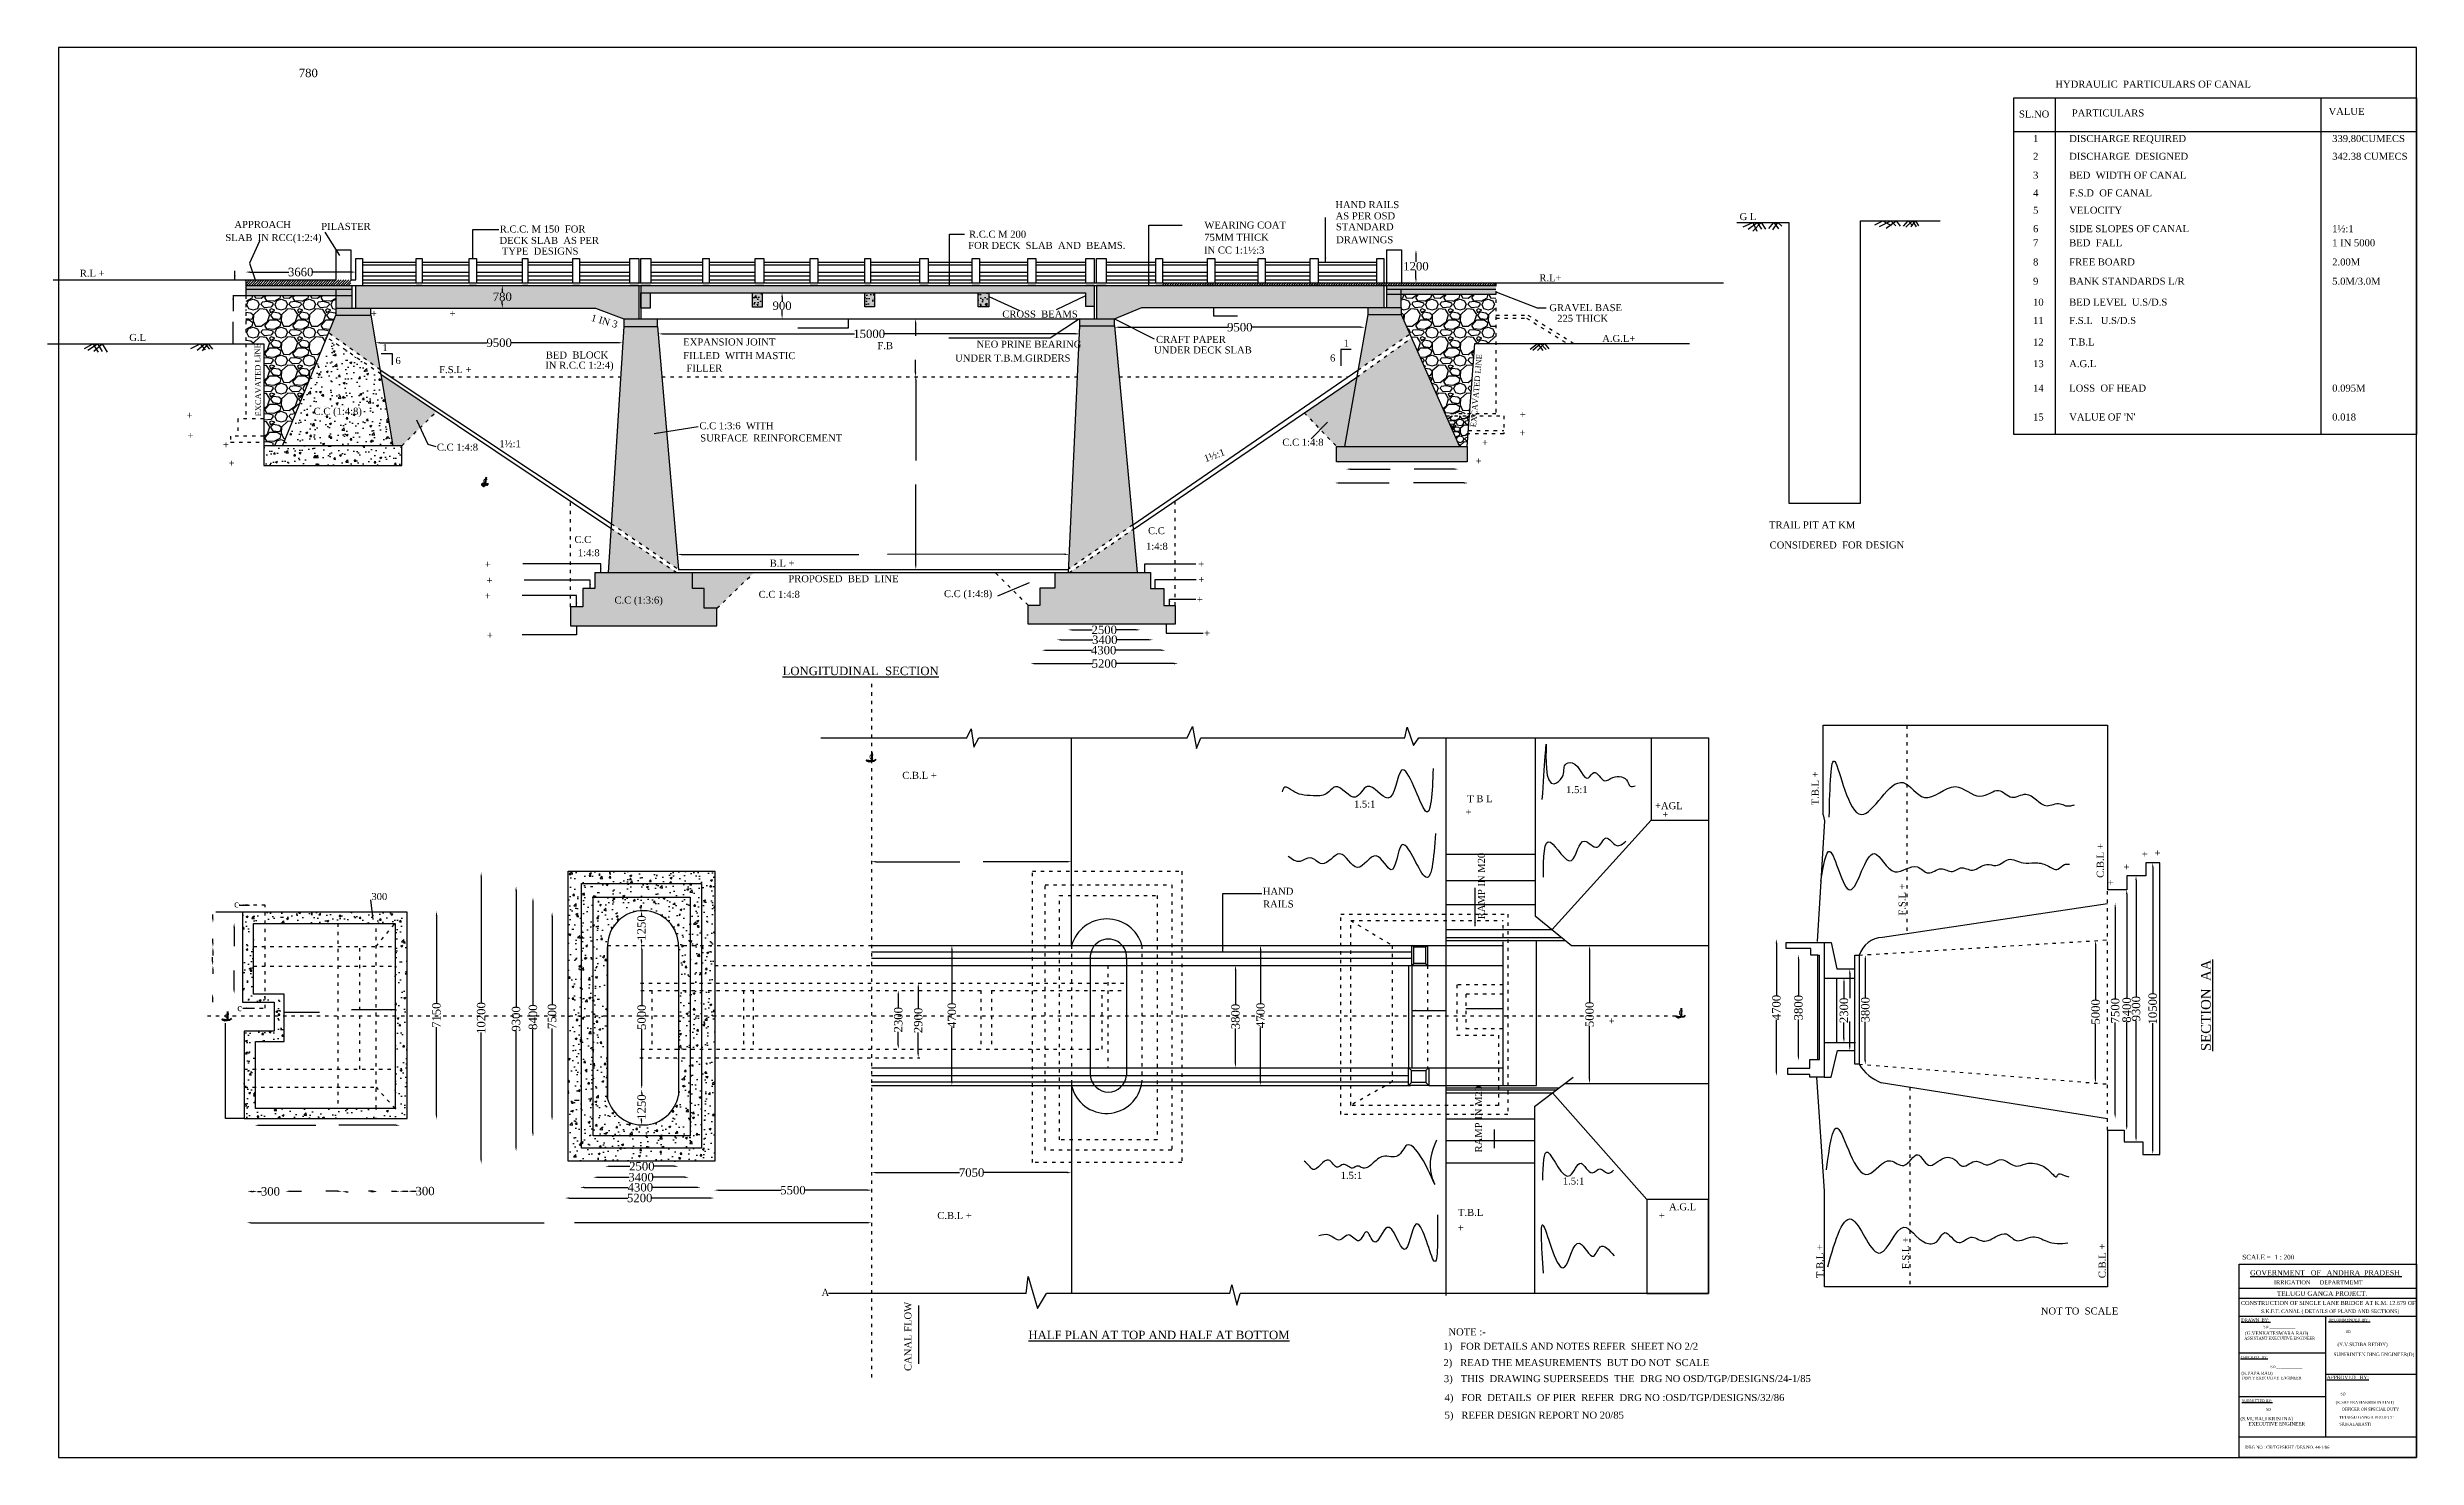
# Model space of a CAD drawing. Header units: millimetres. Extents: x 3677 to 149785, y 3909 to 54167.
# Drawn here: x 3677 to 88082, y 3909 to 54167 of the extents above; entities that cross this region are included whole.
import ezdxf

# ---------------------------------------------------------------- set-up
doc = ezdxf.new("R2010")
doc.units = ezdxf.units.MM
doc.header["$MEASUREMENT"] = 0
doc.header["$PDMODE"] = 33
doc.header["$PDSIZE"] = 500
doc.linetypes.add('ACAD_ISO03W100', pattern=[30, 12, -18])
for name, color, linetype in [('DIM', 5, 'Continuous'), ('DOT LINE', 3, 'ACAD_ISO03W100'), ('DWG. LINE', 1, 'Continuous'), ('HATCH', 2, 'Continuous'), ('TEXT', 7, 'Continuous')]:
    doc.layers.add(name, color=color, linetype=linetype)
doc.layers.add('TITLE', color=7, linetype='Continuous', lineweight=30)
doc.styles.get("Standard").update_dxf_attribs({"font": 'TIMES.TTF', "height": 300})
doc.dimstyles.get("Standard").update_dxf_attribs({"dimtxt": 300, "dimasz": 150, "dimexe": 0.18, "dimexo": 0.0625, "dimgap": 0.09, "dimtad": 0, "dimdec": 0, "dimzin": 0, "dimdsep": 46, "dimtxsty": 'Standard', "dimcen": 0.09, "dimse1": 1, "dimse2": 1, "dimclrd": 5, "dimclre": 5, "dimclrt": 4, "dimadec": 0, "dimazin": 0, "dimtfac": 1, "dimtdec": 0, "dimtofl": 0, "dimtmove": 0, "dimatfit": 3, "dimfxl": 1, "dimtolj": 1, "dimtzin": 0, "dimarcsym": 0})
pattern_1 = [(228.0128, (720, 1000), (-7999.99823, -9000.00134), [134.536, -13319.088]), (184.9697, (630, 900), (12000.001052, 999.991307), [230.868, -22855.925]), (132.5104, (400, 880), (9999.99072, -11000.008674), [162.788, -16116.032]), (267.2737, (10, 630), (999.996018, 20000.000295), [210.238, -20813.558]), (292.8337, (0, 420), (-5000.009905, 11999.996412), [206.155, -20409.373]), (357.2737, (80, 230), (-20000.000295, 999.996018), [210.238, -20813.558]), (37.6942, (290, 220), (-13000.007346, -9999.990405), [278.029, -27524.849]), (72.2553, (510, 390), (7000.010763, 21999.996231), [262.488, -25986.321]), (121.4296, (590, 640), (-8000.008234, 12999.995036), [210.95, -20884.073]), (175.2364, (480, 820), (11000.00095, -999.99153), [240.832, -11800.763]), (222.3974, (240, 840), (-12000.007351, -10999.992082), [311.448, -30833.375]), (138.8141, (1000, 620), (-7000.00295, 5999.99731), [106.301, -10523.844]), (171.4692, (920, 690), (12999.998285, -2000.00791), [202.237, -20021.511]), (225, (720, 720), (-1e-13, -1000), [141.421, -1272.792]), (203.1986, (650, 840), (4999.99973, 2000.00133), [76.158, -7539.615]), (291.8014, (580, 810), (-999.9999, 3000.00027), [107.703, -5277.462]), (30.9638, (620, 710), (2999.99802, 2000.0025), [174.929, -5656.023]), (161.5651, (770, 800), (2000.0004, -999.9984), [126.491, -3035.787]), (16.3895, (0, 810), (10000.0022, 2999.99271), [177.2, -17542.845]), (70.3462, (170, 860), (-3999.99525, -11000.002136), [148.661, -14717.408]), (293.1986, (770, 1000), (-2000.00133, 4999.99973), [152.315, -7463.458]), (343.6105, (830, 860), (-10000.0022, 2999.99271), [177.2, -17542.845]), (339.444, (0, 190), (-5000.00184, 1999.996), [170.88, -8373.124]), (294.7751, (160, 130), (-4999.99219, 11000.00342), [143.178, -14174.643]), (66.8014, (780, 0), (2000.00133, 4999.99973), [152.315, -7463.458]), (17.354, (840, 140), (-13000.00202, -3999.9945), [167.631, -16595.424]), (69.444, (290, 0), (-1999.996, -5000.00184), [85.44, -8458.564]), (101.3099, (720, 0), (-999.99763, 4000.00075), [50.99, -5048.029]), (165.9638, (710, 50), (3000.00055, -999.99806), [206.155, -3916.95]), (186.009, (510, 100), (9999.99975, 999.999317), [191.05, -18913.923]), (303.6901, (620, 620), (-1000.0013, 1999.9996), [144.222, -3461.329]), (353.1572, (700, 500), (16999.999365, -2000.007998), [251.794, -24927.563]), (60.9454, (950, 470), (-4000.00003, -7000.00038), [102.956, -10192.674]), (90, (1000, 560), (-1000, 1000), [60, -940]), (120.2564, (490, 130), (3999.99489, -7000.002456), [138.924, -13753.52]), (48.0128, (420, 250), (7999.99823, 9000.00134), [269.072, -13184.552]), (0, (600, 450), (1000, 1000), [260, -740]), (325.3048, (860, 450), (-9999.99426, 7000.00861), [158.114, -15653.274]), (254.0546, (990, 360), (-999.9999, -4000.00013), [145.602, -7134.508]), (207.646, (950, 220), (-18999.995807, -10000.007713), [237.065, -23469.474]), (175.4261, (740, 110), (-13000.000558, 999.994801), [250.799, -24829.074])]
pattern_2 = [(50, (0, 0), (717.26, -62.752), [75, -825]), (355, (0, 0), (-138.751, 752.192), [60, -660]), (100.4514, (59.8, -5.2), (578.5094, 689.4395), [63.74, -701.142]), (46.1842, (0, 200), (1067.241, -165.519), [112.5, -1237.5]), (96.6356, (88.9, 186.2), (934.663, 974.118), [95.61, -1051.713]), (351.1842, (0, 200), (934.662, 974.119), [90, -990]), (21, (100, 150), (596.907, -402.619), [75, -825]), (326, (100, 150), (243.315, 725.15), [60, -660]), (71.4514, (149.74, 116.45), (840.2226, 322.5305), [63.74, -701.142]), (37.5, (0, 0), (12.1599, 332.89385), [0, -652, 0, -670, 0, -662.5]), (7.5, (0, 0), (263.0695, 394.4117), [0, -382, 0, -637, 0, -252.5]), (327.5, (-223, 0), (533.8224, -22.5549), [0, -250, 0, -780, 0, -1035]), (317.5, (-323, 0), (583.1862, 100.105), [0, -325, 0, -518, 0, -735])]

msp = doc.modelspace()

# ---------------------------------------------------------------- texts
at = {"layer": 'TEXT'}
for s, height, rotation, p in [('780', 300, 0.01, (12632.5, 53104.8)), ('HYDRAULIC  PARTICULARS OF CANAL', 250, 0.01, (75212.1, 52731.4)), ('SL.NO', 250, 0.01, (73916.7, 51666.4)), ('PARTICULARS', 250, 0.01, (75797.9, 51705.4)), ('VALUE', 250, 0.01, (84945.7, 51761.9)), ('1', 250, 0.01, (74417.9, 50792.4)), ('DISCHARGE REQUIRED ', 250, 0.01, (75706.2, 50792.4)), ('339.80CUMECS', 250, 0.01, (85074.1, 50792.4)), ('2', 250, 0.01, (74417.9, 50160)), ('DISCHARGE  DESIGNED ', 250, 0.01, (75706.2, 50160)), ('342.38 CUMECS', 250, 0.01, (85074.1, 50160)), ('4', 250, 0.01, (74417.9, 48855.5)), ('3', 250, 0.01, (74417.9, 49488.4)), ('BED  WIDTH OF CANAL', 250, 0.01, (75706.2, 49488.4)), ('F.S.D  OF CANAL', 250, 0.01, (75706.2, 48855.5)), ('HAND RAILS', 250, 0.01, (49560.2, 48437)), ('AS PER OSD', 250, 0.01, (49571.8, 48037.5)), (' G L', 250, 0.01, (63867.9, 48011.3)), ('5', 250, 0.01, (74417.9, 48238.8)), ('VELOCITY', 250, 0.01, (75706.2, 48238.8)), ('SLAB  IN RCC(1:2:4)', 250, 0.01, (10016.8, 47264.5)), ('APPROACH', 250, 0.01, (10339.1, 47731.4)), ('PILASTER', 250, 0.01, (13432.7, 47663.3)), ('DECK SLAB  AS PER ', 250, 0.01, (19783.6, 47162.8)), ('R.C.C. M 150  FOR', 250, 0.01, (19792.4, 47568.8)), ('R.C.C M 200', 250, 0.01, (36510.4, 47383.9)), ('WEARING COAT ', 250, 0.01, (44896.6, 47709.6)), ('75MM THICK', 250, 0.01, (44892, 47273.6)), ('DRAWINGS', 250, 0.01, (49589.2, 47186.5)), ('STANDARD', 250, 0.01, (49583.4, 47649.6)), ('6', 250, 0.01, (74417.9, 47580.9)), ('7', 250, 0.01, (74417.9, 47077.4)), ('BED  FALL', 250, 0.01, (75706.2, 47077.4)), ('SIDE SLOPES OF CANAL ', 250, 0.01, (75706.2, 47580.9)), ('1½:1', 250, 0.01, (85074.1, 47580.9)), ('1 IN 5000', 250, 0.01, (85074.1, 47077.4)), ('TYPE  DESIGNS', 250, 0.01, (19868.3, 46780.5)), ('FOR DECK  SLAB  AND  BEAMS.', 250, 0.01, (36480.8, 46985.4)), ('IN CC 1:1½:3', 250, 0.01, (44882.8, 46819.2)), ('8', 250, 0.01, (74417.9, 46394.4)), ('FREE BOARD', 250, 0.01, (75706.2, 46394.4)), ('2.00M', 250, 0.01, (85074.1, 46394.4)), ('R.L +', 250, 0.01, (4831.8, 45993.8)), ('R.L+', 250, 0.01, (56828.5, 45828.2)), ('9', 250, 0.01, (74417.9, 45708.6)), ('BANK STANDARDS L/R', 250, 0.01, (75706.2, 45708.6)), ('5.0M/3.0M', 250, 0.01, (85074.1, 45708.6)), ('+', 250, 0.01, (15203.2, 44550.9)), ('+', 250, 0.01, (18002.1, 44559.8)), ('CROSS  BEAMS', 250, 0.01, (37696.6, 44536.5)), ('GRAVEL BASE', 250, 0.01, (57185.5, 44766.6)), ('10', 250, 0.01, (74417.9, 44962.9)), ('BED LEVEL  U.S/D.S', 250, 0.01, (75706.2, 44962.9)), ('G.L', 250, 0.01, (6594.8, 43706.1)), ('1 IN 3', 250, 344.081958, (23023.5, 44426.2)), ('225 THICK', 250, 0.01, (57463.6, 44386.2)), ('A.G.L+', 250, 0.01, (59070.4, 43669.7)), ('11', 250, 0.01, (74417.9, 44308.5)), ('F.S.L   U.S/D.S', 250, 0.01, (75706.2, 44308.5)), ('EXCAVATED LINE', 200, 90.675137, (11292.5, 41017.4)), ('1', 250, 0.01, (15611.4, 43340.7)), ('6', 250, 0.01, (16079.2, 42881.6)), ('BED  BLOCK', 250, 0.01, (21435, 43078.5)), ('EXPANSION JOINT', 250, 0.01, (26329.9, 43543.2)), ('FILLED  WITH MASTIC', 250, 0.01, (26330, 43056.6)), ('F.B', 250, 0.01, (33247.4, 43411.5)), ('UNDER T.B.M.GIRDERS', 250, 0.01, (36014, 42971.2)), ('NEO PRINE BEARING', 250, 0.01, (36779.6, 43463.8)), ('UNDER DECK SLAB', 250, 0.01, (43101.5, 43257.7)), ('CRAFT PAPER', 250, 0.01, (43172.2, 43635.5)), ('6', 250, 0.01, (49371.7, 42970.8)), ('1', 250, 0.01, (49854.6, 43504)), ('EXCAVATED LINE', 200, 85.189129, (54571.6, 40623.5)), ('12', 250, 0.01, (74417.9, 43542.2)), ('T.B.L', 250, 0.01, (75706.2, 43542.2)), ('F.S.L +', 250, 0.01, (17636.1, 42557.8)), ('IN R.C.C 1:2:4)', 250, 0.01, (21416.2, 42715.6)), ('FILLER', 250, 0.01, (26442.4, 42614.9)), ('13', 250, 0.01, (74417.9, 42770.4)), ('A.G.L', 250, 0.01, (75706.2, 42770.4)), ('14', 250, 0.01, (74417.9, 41898.4)), ('LOSS  OF HEAD', 250, 0.01, (75706.2, 41898.4)), ('0.095M', 250, 0.01, (85074.1, 41898.4)), ('+', 250, 0.01, (8638, 40930.9)), ('C.C (1:4:8)', 250, 0.01, (13161.2, 41074.1)), ('C.C 1:3:6  WITH', 250, 0.01, (26905.8, 40557.9)), ('+', 250, 0.01, (56118.6, 40304.9)), ('+', 250, 0.01, (56135.6, 40952.5)), ('15', 250, 0.01, (74417.9, 40869.2)), ("VALUE OF 'N'", 250, 0.01, (75706.2, 40869.2)), ('0.018', 250, 0.01, (85074.1, 40869.2)), ('+', 250, 0.01, (8667.5, 40206.3)), ('+', 250, 0.01, (9931.6, 39878.2)), ('C.C 1:4:8', 250, 0.01, (17551.4, 39792.9)), ('1½:1', 250, 0.01, (19778.6, 39918.7)), ('SURFACE  REINFORCEMENT', 250, 0.01, (26936.1, 40122.3)), ('1½:1', 250, 20.531699, (44936.4, 39378.7)), ('C.C 1:4:8', 250, 0.01, (47673.3, 39970.1)), ('+', 250, 0.01, (54786.9, 39957.1)), ('+', 250, 0.01, (10137, 39227.2)), ('+', 250, 0.01, (54561.5, 39301)), ('c', 250, 0.01, (19193.8, 38619.3)), ('C.C', 250, 0.01, (22454.1, 36505.8)), ('1:4:8', 250, 0.01, (42816, 36262.3)), ('C.C', 250, 0.01, (42887.6, 36818.6)), ('+', 250, 0.01, (19257.7, 35623.3)), ('1:4:8', 250, 0.01, (22575.8, 36033.9)), ('B.L +', 250, 0.01, (29409.7, 35661.4)), ('+', 250, 0.01, (44674.1, 35627.7)), ('+', 250, 0.01, (19255.3, 34492.7)), ('+', 250, 0.01, (19318.8, 35047.8)), ('C.C (1:3:6)', 250, 0.01, (23880.8, 34345.2)), ('C.C 1:4:8', 250, 0.01, (29015.6, 34549.1)), ('PROPOSED  BED  LINE', 250, 0.01, (30074.7, 35105.9)), ('C.C (1:4:8)', 250, 0.01, (35618.8, 34574.6)), ('+', 250, 0.01, (44681.2, 35071.8)), ('+', 250, 0.01, (44626.6, 34370.1)), ('+', 250, 0.01, (19336.5, 33093.5)), ('+', 250, 0.01, (44884.9, 33168.1)), ('c', 250, 0.01, (32950.1, 28794.2)), ('C.B.L +', 250, 0.01, (34132.1, 28099.4)), ('T.B.L +', 250, 90.01, (66779.1, 27156.2)), ('1.5:1', 250, 0.01, (50224.3, 27077.1)), ('+', 250, 0.01, (54200.6, 26794.3)), ('T B L', 250, 0.01, (54259.6, 27265.9)), ('1.5:1', 250, 0.01, (57782.6, 27590.7)), ('+AGL', 250, 0.01, (60948.9, 27018)), ('+', 250, 0.01, (61210.8, 26707.6)), ('RAMP IN M20', 250, 90.01, (54888.7, 23094.1)), ('C.B.L +', 250, 90.01, (76935.7, 24572.7)), ('+', 250, 180.01, (78506.7, 25547.2)), ('+', 250, 180.01, (78955, 25585.6)), ('+', 250, 180.01, (77294.1, 24532.2)), ('+', 250, 180.01, (77857.7, 25086.6)), ('c', 250, 0.01, (10328.7, 23517.3)), ('300', 250, 0.01, (15219.1, 23781.8)), ('HAND ', 250, 0.01, (46977.9, 23967.8)), ('RAILS', 250, 0.01, (46985.6, 23515.1)), ('F.S.L +', 250, 90.01, (69876.6, 23224.6)), ('%%USECTION  AA', 350, 90.01, (80749.8, 18395.9)), ('c', 250, 0.01, (9996.7, 19562.1)), ('c', 250, 0.01, (10443.2, 19820.4)), ('+', 250, 0.01, (59298.2, 19346.2)), ('c', 250, 0.01, (61783.9, 19675.6)), ('RAMP IN M20', 250, 90.01, (54788.9, 14785.3)), ('1.5:1', 250, 0.01, (49751.3, 13844.3)), ('1.5:1', 250, 0.01, (57666.4, 13641.8)), ('C.B.L +', 250, 0.01, (35379.7, 12413.9)), ('T.B.L', 250, 0.01, (53930.6, 12522.3)), ('A.G.L', 250, 0.01, (61450.1, 12723.3)), ('+', 250, 0.01, (53921, 11977)), ('+', 250, 0.01, (61086.1, 12407.5)), ('T.B.L +', 250, 90.01, (66950.6, 10307.2)), ('F.S.L +', 250, 90.01, (70001.3, 10624.8)), ('C.B.L +', 250, 90.01, (77004.5, 10304.4)), ('A', 250, 0.01, (31257.1, 9673.3)), ('CANAL FLOW', 250, 90.01, (34460.1, 6995.6)), ('NOTE :-', 250, 0.01, (53590.2, 8265.8)), ('NOT TO  SCALE', 250, 0.01, (74694.4, 9009.3)), ('1)   FOR DETAILS AND NOTES REFER  SHEET NO 2/2 ', 250, 0.01, (53411.9, 7752.8)), ('2)   READ THE MEASUREMENTS  BUT DO NOT  SCALE ', 250, 0.01, (53411.9, 7169.1)), ('3)   THIS  DRAWING SUPERSEEDS  THE  DRG NO OSD/TGP/DESIGNS/24-1/85 ', 250, 0.01, (53429.5, 6599.7)), ('4)   FOR  DETAILS  OF PIER  REFER  DRG NO :OSD/TGP/DESIGNS/32/86 ', 250, 0.01, (53453.7, 5925.4)), ('5)   REFER DESIGN REPORT NO 20/85', 250, 0.01, (53453.7, 5297.3))]:
    msp.add_text(s, height=height, rotation=rotation, dxfattribs=at).set_placement(p)
at = {"layer": 'TITLE'}
for s, height, p in [('TRAIL PIT AT KM', 250, (65014.3, 37023.6)), ('CONSIDERED  FOR DESIGN', 250, (65032.9, 36308)), ('%%ULONGITUDINAL  SECTION', 300, (29868.3, 31794.8)), ('%%UHALF PLAN AT TOP AND HALF AT BOTTOM', 300, (38626.5, 8131.2))]:
    msp.add_text(s, height=height, rotation=0.01, dxfattribs=at).set_placement(p)
for s, height, p in [('SCALE =  1 : 200', 167.408, (81869.8, 10970.3)), ('IRRIGATION      DEPARTMEMT ', 145.527, (83001.6, 10083.3)), ('CONSTRUCTION OF SINGLE LANE BRIDGE AT K.M. 12.679 OF', 143.272, (81825.2, 9348.6)), ('TELUGU GANGA PROJECT.', 167.408, (83105.2, 9672.2)), ('%%UDRAWN  BY; ', 110.542, (81836, 8757.4)), ('SD _____________', 92.601, (82620.9, 8523)), ('%%URECOMMENDED  BY :', 94.865, (84941.6, 8771.1)), ('SD _____________', 92.601, (85557.2, 8352.3)), ('ASSISTANT EXECUTIVE ENGINEER', 99.881, (81943, 8116.5)), ('(G.VENKATESWARA RAO)', 119.394, (81971.5, 8286.3)), ('SUPERINTEN DING ENGINEER(D)', 121.595, (85122.4, 7527.1)), ('(Y.V.SUBBA REDDY)', 121.595, (85262.3, 7882.6)), ('%%UCHECKED   BY;', 89.284, (81813.6, 7446.4)), ('(K.PAPA RAO)', 111.139, (81841.7, 6866.1)), ('DEPTY EXECUTIVE  ENGINEER', 94.997, (81859.6, 6705)), ('SD _____________', 92.601, (82874.7, 7098.2)), ('%%UAPPROVED   BY;', 127.548, (84880.8, 6707)), ('%%USUBMITTED BY;', 92.976, (81860.5, 5893.1)), ('(K.SREERAMAKRISHNAIAH)', 102.039, (85197.3, 5827.5)), ('SD _____________', 92.601, (85371.9, 6132.6)), ('(S.MURALI KRISHNA)', 121.273, (81805, 5236.7)), ('EXECUTIVE ENGINEER ', 121.273, (82095.9, 5052.5)), ('SD _____________', 92.601, (82716.1, 5585.6)), ('TELUGU GANGA PROJECT', 102.039, (85328.8, 5295.6)), ('SRIKALAHASTI', 102.039, (85328.8, 5053.8)), ('OFFICER ON SPECIAL DUTY', 102.039, (85413.4, 5586.2)), ('DRG NO : CE/TGPSKHT /DES.NO. 44-1/86', 106.875, (81976.6, 4226.4))]:
    msp.add_text(s, height=height, dxfattribs=at).set_placement(p)
at = {"layer": 'TITLE', "lineweight": 30}
for s, height, p in [('%%UGOVERNMENT   OF   ANDHRA  PRADESH ', 182.819, (82149.2, 10404.4)), ('S.K.F.F. CANAL ( DETAILS OF PLAND AND SECTIONS)', 128.945, (82539.2, 9062.2))]:
    msp.add_text(s, height=height, dxfattribs=at).set_placement(p)

# ---------------------------------------------------------------- blocks, each defined once
blk = doc.blocks.new('*D2')
at = {"layer": 'Defpoints', "color": 0}
for p in [(25455, 44266), (40455, 44266), (40455, 43957)]:
    blk.add_point(p, dxfattribs=at)
at = {"layer": 'DIM', "color": 5, "lineweight": -2}
for p, q in [((25605, 43957), (32435, 43957)), ((40305, 43957), (33475, 43957))]:
    blk.add_line(p, q, dxfattribs=at)
at = {"layer": 'DIM', "color": 5}
for points in [[(25605, 43982), (25605, 43932), (25455, 43957)], [(40305, 43982), (40305, 43932), (40455, 43957)]]:
    blk.add_solid(points, dxfattribs=at)
at = {"layer": 'DIM', "color": 4, "insert": (32955, 43957), "char_height": 300, "attachment_point": 5}
blk.add_mtext('\\A1;15000', dxfattribs=at)
blk = doc.blocks.new('*D3')
at = {"layer": 'Defpoints', "color": 0}
for p in [(10734, 46159), (14669, 46159), (14669, 46159)]:
    blk.add_point(p, dxfattribs=at)
at = {"layer": 'DIM', "color": 5, "lineweight": -2}
for p, q in [((10884, 46159), (12275, 46159)), ((14519, 46159), (13128, 46159))]:
    blk.add_line(p, q, dxfattribs=at)
at = {"layer": 'DIM', "color": 5}
for points in [[(10884, 46184), (10884, 46134), (10734, 46159)], [(14519, 46184), (14519, 46134), (14669, 46159)]]:
    blk.add_solid(points, dxfattribs=at)
at = {"layer": 'DIM', "color": 4, "insert": (12701, 46159), "char_height": 300, "attachment_point": 5}
blk.add_mtext('\\A1;3660', dxfattribs=at)
blk = doc.blocks.new('*D4')
at = {"layer": 'Defpoints', "color": 0}
for p in [(15368, 43641), (24175, 43640), (24175, 43640)]:
    blk.add_point(p, dxfattribs=at)
at = {"layer": 'DIM', "color": 5, "lineweight": -2}
for p, q in [((15518, 43641), (19345, 43640)), ((24025, 43640), (20198, 43640))]:
    blk.add_line(p, q, dxfattribs=at)
at = {"layer": 'DIM', "color": 5}
for points in [[(15518, 43666), (15518, 43616), (15368, 43641)], [(24025, 43665), (24025, 43615), (24175, 43640)]]:
    blk.add_solid(points, dxfattribs=at)
at = {"layer": 'DIM', "color": 4, "insert": (19772, 43640), "char_height": 300, "attachment_point": 5, "rotation": 359.99242}
blk.add_mtext('\\A1;9500', dxfattribs=at)
blk = doc.blocks.new('*D5')
at = {"layer": 'Defpoints', "color": 0}
for p in [(40039, 33412), (42616, 33412), (42616, 33407)]:
    blk.add_point(p, dxfattribs=at)
at = {"layer": 'DIM', "color": 5, "lineweight": -2}
for p, q in [((40189, 33407), (40897, 33407)), ((42466, 33407), (41758, 33407))]:
    blk.add_line(p, q, dxfattribs=at)
at = {"layer": 'DIM', "color": 5}
for points in [[(40189, 33432), (40189, 33382), (40039, 33407)], [(42466, 33432), (42466, 33382), (42616, 33407)]]:
    blk.add_solid(points, dxfattribs=at)
at = {"layer": 'DIM', "color": 4, "insert": (41328, 33407), "char_height": 300, "attachment_point": 5}
blk.add_mtext('\\A1;2500', dxfattribs=at)
blk = doc.blocks.new('*D6')
at = {"layer": 'Defpoints', "color": 0}
for p in [(39637, 33064), (43059, 33064), (43059, 33054)]:
    blk.add_point(p, dxfattribs=at)
at = {"layer": 'DIM', "color": 5, "lineweight": -2}
for p, q in [((39787, 33054), (40922, 33054)), ((42909, 33054), (41774, 33054))]:
    blk.add_line(p, q, dxfattribs=at)
at = {"layer": 'DIM', "color": 5}
for points in [[(39787, 33079), (39787, 33029), (39637, 33054)], [(42909, 33079), (42909, 33029), (43059, 33054)]]:
    blk.add_solid(points, dxfattribs=at)
at = {"layer": 'DIM', "color": 4, "insert": (41348, 33054), "char_height": 300, "attachment_point": 5}
blk.add_mtext('\\A1;3400', dxfattribs=at)
blk = doc.blocks.new('*D7')
at = {"layer": 'Defpoints', "color": 0}
for p in [(39102, 32682), (43512, 32682), (43512, 32682)]:
    blk.add_point(p, dxfattribs=at)
at = {"layer": 'DIM', "color": 5, "lineweight": -2}
for p, q in [((39252, 32682), (40875, 32682)), ((43362, 32682), (41739, 32682))]:
    blk.add_line(p, q, dxfattribs=at)
at = {"layer": 'DIM', "color": 5}
for points in [[(39252, 32707), (39252, 32657), (39102, 32682)], [(43362, 32707), (43362, 32657), (43512, 32682)]]:
    blk.add_solid(points, dxfattribs=at)
at = {"layer": 'DIM', "color": 4, "insert": (41307, 32682), "char_height": 300, "attachment_point": 5}
blk.add_mtext('\\A1;4300', dxfattribs=at)
blk = doc.blocks.new('*D8')
at = {"layer": 'Defpoints', "color": 0}
for p in [(38700, 32235), (43965, 32235), (43965, 32205)]:
    blk.add_point(p, dxfattribs=at)
at = {"layer": 'DIM', "color": 5, "lineweight": -2}
for p, q in [((38850, 32205), (40908, 32205)), ((43815, 32205), (41757, 32205))]:
    blk.add_line(p, q, dxfattribs=at)
at = {"layer": 'DIM', "color": 5}
for points in [[(38850, 32230), (38850, 32180), (38700, 32205)], [(43815, 32230), (43815, 32180), (43965, 32205)]]:
    blk.add_solid(points, dxfattribs=at)
at = {"layer": 'DIM', "color": 4, "insert": (41333, 32205), "char_height": 300, "attachment_point": 5}
blk.add_mtext('\\A1;5200', dxfattribs=at)
blk = doc.blocks.new('*D9')
at = {"layer": 'Defpoints', "color": 0}
for p in [(41704, 44063), (50612, 44192), (50612, 44062)]:
    blk.add_point(p, dxfattribs=at)
at = {"layer": 'DIM', "color": 5, "lineweight": -2}
for p, q in [((41854, 44193), (45732, 44193)), ((50462, 44192), (46584, 44193))]:
    blk.add_line(p, q, dxfattribs=at)
at = {"layer": 'DIM', "color": 5}
for points in [[(41854, 44218), (41854, 44168), (41704, 44193)], [(50462, 44217), (50462, 44167), (50612, 44192)]]:
    blk.add_solid(points, dxfattribs=at)
at = {"layer": 'DIM', "color": 4, "insert": (46158, 44193), "char_height": 300, "attachment_point": 5, "rotation": 359.99112}
blk.add_mtext('\\A1;9500', dxfattribs=at)
blk = doc.blocks.new('*D10')
at = {"layer": 'Defpoints', "color": 0}
for p in [(52434, 46952), (52434, 45780), (52434, 45780)]:
    blk.add_point(p, dxfattribs=at)
at = {"layer": 'DIM', "color": 5, "lineweight": -2}
for p, q in [((52434, 46802), (52434, 46519)), ((52434, 45930), (52434, 46214))]:
    blk.add_line(p, q, dxfattribs=at)
at = {"layer": 'DIM', "color": 5}
for points in [[(52409, 46802), (52459, 46802), (52434, 46952)], [(52409, 45930), (52459, 45930), (52434, 45780)]]:
    blk.add_solid(points, dxfattribs=at)
at = {"layer": 'DIM', "color": 4, "insert": (52434, 46366), "char_height": 300, "attachment_point": 5, "rotation": 0.01}
blk.add_mtext('\\A1;1200', dxfattribs=at)
blk = doc.blocks.new('*D11')
at = {"layer": 'Defpoints', "color": 0}
for p in [(29851, 45425), (29851, 44493), (29851, 44493)]:
    blk.add_point(p, dxfattribs=at)
at = {"layer": 'DIM', "color": 5, "lineweight": -2}
for p, q in [((29851, 45275), (29851, 45112)), ((29851, 44643), (29851, 44806))]:
    blk.add_line(p, q, dxfattribs=at)
at = {"layer": 'DIM', "color": 5}
for points in [[(29826, 45275), (29876, 45275), (29851, 45425)], [(29826, 44643), (29876, 44643), (29851, 44493)]]:
    blk.add_solid(points, dxfattribs=at)
at = {"layer": 'DIM', "color": 4, "insert": (29851, 44959), "char_height": 300, "attachment_point": 5, "rotation": 0.01}
blk.add_mtext('\\A1;900', dxfattribs=at)
blk = doc.blocks.new('*D12')
at = {"layer": 'Defpoints', "color": 0}
for p in [(19884, 45684), (19884, 44873), (19884, 44873)]:
    blk.add_point(p, dxfattribs=at)
at = {"layer": 'DIM', "color": 5, "lineweight": -2}
for p, q in [((19884, 45534), (19884, 45431)), ((19884, 45023), (19884, 45125))]:
    blk.add_line(p, q, dxfattribs=at)
at = {"layer": 'DIM', "color": 5}
for points in [[(19859, 45534), (19909, 45534), (19884, 45684)], [(19859, 45023), (19909, 45023), (19884, 44873)]]:
    blk.add_solid(points, dxfattribs=at)
at = {"layer": 'DIM', "color": 4, "insert": (19884, 45278), "char_height": 300, "attachment_point": 5, "rotation": 0.01}
blk.add_mtext('\\A1;780', dxfattribs=at)
blk = doc.blocks.new('*D18')
at = {"layer": 'Defpoints', "color": 0}
for p in [(10801, 13392), (11157, 13397), (11157, 13392)]:
    blk.add_point(p, dxfattribs=at)
at = {"layer": 'DIM', "color": 5, "lineweight": -2}
for p, q in [((10951, 13397), (11007, 13397)), ((11157, 13397), (11307, 13397))]:
    blk.add_line(p, q, dxfattribs=at)
at = {"layer": 'DIM', "color": 5}
for points in [[(10951, 13422), (10951, 13372), (10801, 13397)], [(11007, 13422), (11007, 13372), (11157, 13397)]]:
    blk.add_solid(points, dxfattribs=at)
at = {"layer": 'DIM', "color": 4, "insert": (11623, 13397), "char_height": 300, "attachment_point": 5}
blk.add_mtext('\\A1;300', dxfattribs=at)
blk = doc.blocks.new('*D23')
at = {"layer": 'Defpoints', "color": 0}
for p in [(16231, 13399), (16516, 13402), (16516, 13402)]:
    blk.add_point(p, dxfattribs=at)
at = {"layer": 'DIM', "color": 5, "lineweight": -2}
for p, q in [((16081, 13398), (15931, 13397)), ((16666, 13403), (16816, 13405))]:
    blk.add_line(p, q, dxfattribs=at)
at = {"layer": 'DIM', "color": 5}
for points in [[(16081, 13423), (16082, 13373), (16231, 13399)], [(16666, 13428), (16666, 13378), (16516, 13402)]]:
    blk.add_solid(points, dxfattribs=at)
at = {"layer": 'DIM', "color": 4, "insert": (17132, 13407), "char_height": 300, "attachment_point": 5, "rotation": 0.50845}
blk.add_mtext('\\A1;300', dxfattribs=at)
blk = doc.blocks.new('*D24')
at = {"layer": 'Defpoints', "color": 0}
for p in [(17494, 23386), (17539, 23386), (17494, 15966)]:
    blk.add_point(p, dxfattribs=at)
at = {"layer": 'DIM', "color": 5, "lineweight": -2}
for p, q in [((17539, 23236), (17539, 20103)), ((17539, 16116), (17539, 19249))]:
    blk.add_line(p, q, dxfattribs=at)
at = {"layer": 'DIM', "color": 5}
for points in [[(17514, 23236), (17564, 23236), (17539, 23386)], [(17514, 16116), (17564, 16116), (17539, 15966)]]:
    blk.add_solid(points, dxfattribs=at)
at = {"layer": 'DIM', "color": 4, "insert": (17539, 19676), "char_height": 300, "attachment_point": 5, "rotation": 90}
blk.add_mtext('\\A1;7150', dxfattribs=at)
blk = doc.blocks.new('*D25')
at = {"layer": 'Defpoints', "color": 0}
for p in [(19131, 24764), (19131, 14387), (19131, 14387)]:
    blk.add_point(p, dxfattribs=at)
at = {"layer": 'DIM', "color": 5, "lineweight": -2}
for p, q in [((19131, 24614), (19131, 20095)), ((19131, 14537), (19131, 19055))]:
    blk.add_line(p, q, dxfattribs=at)
at = {"layer": 'DIM', "color": 5}
for points in [[(19106, 24614), (19156, 24614), (19131, 24764)], [(19106, 14537), (19156, 14537), (19131, 14387)]]:
    blk.add_solid(points, dxfattribs=at)
at = {"layer": 'DIM', "color": 4, "insert": (19131, 19575), "char_height": 300, "attachment_point": 5, "rotation": 90}
blk.add_mtext('\\A1;10200', dxfattribs=at)
blk = doc.blocks.new('*D26')
at = {"layer": 'Defpoints', "color": 0}
for p in [(20374, 24265), (20382, 24265), (20382, 14823)]:
    blk.add_point(p, dxfattribs=at)
at = {"layer": 'DIM', "color": 5, "lineweight": -2}
for p, q in [((20374, 24115), (20374, 19970)), ((20374, 14973), (20374, 19118))]:
    blk.add_line(p, q, dxfattribs=at)
at = {"layer": 'DIM', "color": 5}
for points in [[(20349, 24115), (20399, 24115), (20374, 24265)], [(20349, 14973), (20399, 14973), (20374, 14823)]]:
    blk.add_solid(points, dxfattribs=at)
at = {"layer": 'DIM', "color": 4, "insert": (20374, 19544), "char_height": 300, "attachment_point": 5, "rotation": 90}
blk.add_mtext('\\A1;9300', dxfattribs=at)
blk = doc.blocks.new('*D27')
at = {"layer": 'Defpoints', "color": 0}
for p in [(20991, 23870), (20977, 15344), (20991, 15344)]:
    blk.add_point(p, dxfattribs=at)
at = {"layer": 'DIM', "color": 5, "lineweight": -2}
for p, q in [((20977, 23720), (20977, 20029)), ((20977, 15494), (20977, 19186))]:
    blk.add_line(p, q, dxfattribs=at)
at = {"layer": 'DIM', "color": 5}
for points in [[(20952, 23720), (21002, 23720), (20977, 23870)], [(20952, 15494), (21002, 15494), (20977, 15344)]]:
    blk.add_solid(points, dxfattribs=at)
at = {"layer": 'DIM', "color": 4, "insert": (20977, 19607), "char_height": 300, "attachment_point": 5, "rotation": 90}
blk.add_mtext('\\A1;8400', dxfattribs=at)
blk = doc.blocks.new('*D28')
at = {"layer": 'Defpoints', "color": 0}
for p in [(21657, 23350), (21665, 23350), (21665, 15915)]:
    blk.add_point(p, dxfattribs=at)
at = {"layer": 'DIM', "color": 5, "lineweight": -2}
for p, q in [((21657, 23200), (21657, 20060)), ((21657, 16065), (21657, 19206))]:
    blk.add_line(p, q, dxfattribs=at)
at = {"layer": 'DIM', "color": 5}
for points in [[(21632, 23200), (21682, 23200), (21657, 23350)], [(21632, 16065), (21682, 16065), (21657, 15915)]]:
    blk.add_solid(points, dxfattribs=at)
at = {"layer": 'DIM', "color": 4, "insert": (21657, 19633), "char_height": 300, "attachment_point": 5, "rotation": 90}
blk.add_mtext('\\A1;7500', dxfattribs=at)
blk = doc.blocks.new('*D29')
at = {"layer": 'Defpoints', "color": 0}
for p in [(24845, 23400), (24845, 22165), (24845, 22165)]:
    blk.add_point(p, dxfattribs=at)
at = {"layer": 'DIM', "color": 5, "lineweight": -2}
for p, q in [((24845, 23250), (24845, 23192)), ((24845, 22315), (24845, 22373))]:
    blk.add_line(p, q, dxfattribs=at)
at = {"layer": 'DIM', "color": 5}
for points in [[(24820, 23250), (24870, 23250), (24845, 23400)], [(24820, 22315), (24870, 22315), (24845, 22165)]]:
    blk.add_solid(points, dxfattribs=at)
at = {"layer": 'DIM', "color": 4, "insert": (24845, 22783), "char_height": 300, "attachment_point": 5, "rotation": 90}
blk.add_mtext('\\A1;1250', dxfattribs=at)
blk = doc.blocks.new('*D30')
at = {"layer": 'Defpoints', "color": 0}
for p in [(24845, 22165), (24845, 17041), (24850, 17041)]:
    blk.add_point(p, dxfattribs=at)
at = {"layer": 'DIM', "color": 5, "lineweight": -2}
for p, q in [((24850, 22015), (24850, 20028)), ((24850, 17191), (24850, 19178))]:
    blk.add_line(p, q, dxfattribs=at)
at = {"layer": 'DIM', "color": 5}
for points in [[(24825, 22015), (24875, 22015), (24850, 22165)], [(24825, 17191), (24875, 17191), (24850, 17041)]]:
    blk.add_solid(points, dxfattribs=at)
at = {"layer": 'DIM', "color": 4, "insert": (24850, 19603), "char_height": 300, "attachment_point": 5, "rotation": 90}
blk.add_mtext('\\A1;5000', dxfattribs=at)
blk = doc.blocks.new('*D33')
at = {"layer": 'Defpoints', "color": 0}
for p in [(24850, 17041), (24850, 17041), (24845, 15763)]:
    blk.add_point(p, dxfattribs=at)
at = {"layer": 'DIM', "color": 5, "lineweight": -2}
for p, q in [((24850, 16891), (24849, 16811)), ((24846, 15913), (24846, 15993))]:
    blk.add_line(p, q, dxfattribs=at)
at = {"layer": 'DIM', "color": 5}
for points in [[(24825, 16891), (24875, 16891), (24850, 17041)], [(24821, 15913), (24871, 15913), (24845, 15763)]]:
    blk.add_solid(points, dxfattribs=at)
at = {"layer": 'DIM', "color": 4, "insert": (24848, 16402), "char_height": 300, "attachment_point": 5, "rotation": 89.77931}
blk.add_mtext('\\A1;1250', dxfattribs=at)
blk = doc.blocks.new('*D34')
at = {"layer": 'Defpoints', "color": 0}
for p in [(23549, 14279), (26161, 14292), (26161, 14279)]:
    blk.add_point(p, dxfattribs=at)
at = {"layer": 'DIM', "color": 5, "lineweight": -2}
for p, q in [((23699, 14292), (24424, 14292)), ((26011, 14292), (25285, 14292))]:
    blk.add_line(p, q, dxfattribs=at)
at = {"layer": 'DIM', "color": 5}
for points in [[(23699, 14317), (23699, 14267), (23549, 14292)], [(26011, 14317), (26011, 14267), (26161, 14292)]]:
    blk.add_solid(points, dxfattribs=at)
at = {"layer": 'DIM', "color": 4, "insert": (24855, 14292), "char_height": 300, "attachment_point": 5}
blk.add_mtext('\\A1;2500', dxfattribs=at)
blk = doc.blocks.new('*D35')
at = {"layer": 'Defpoints', "color": 0}
for p in [(23120, 14009), (26535, 14009), (26535, 13901)]:
    blk.add_point(p, dxfattribs=at)
at = {"layer": 'DIM', "color": 5, "lineweight": -2}
for p, q in [((23270, 13901), (24402, 13901)), ((26385, 13901), (25254, 13901))]:
    blk.add_line(p, q, dxfattribs=at)
at = {"layer": 'DIM', "color": 5}
for points in [[(23270, 13926), (23270, 13876), (23120, 13901)], [(26385, 13926), (26385, 13876), (26535, 13901)]]:
    blk.add_solid(points, dxfattribs=at)
at = {"layer": 'DIM', "color": 4, "insert": (24828, 13901), "char_height": 300, "attachment_point": 5}
blk.add_mtext('\\A1;3400', dxfattribs=at)
blk = doc.blocks.new('*D36')
at = {"layer": 'Defpoints', "color": 0}
for p in [(22651, 13700), (26955, 13700), (26955, 13541)]:
    blk.add_point(p, dxfattribs=at)
at = {"layer": 'DIM', "color": 5, "lineweight": -2}
for p, q in [((22801, 13541), (24371, 13541)), ((26805, 13541), (25234, 13541))]:
    blk.add_line(p, q, dxfattribs=at)
at = {"layer": 'DIM', "color": 5}
for points in [[(22801, 13566), (22801, 13516), (22651, 13541)], [(26805, 13566), (26805, 13516), (26955, 13541)]]:
    blk.add_solid(points, dxfattribs=at)
at = {"layer": 'DIM', "color": 4, "insert": (24803, 13541), "char_height": 300, "attachment_point": 5}
blk.add_mtext('\\A1;4300', dxfattribs=at)
blk = doc.blocks.new('*D37')
at = {"layer": 'Defpoints', "color": 0}
for p in [(22118, 13214), (27440, 13214), (27440, 13160)]:
    blk.add_point(p, dxfattribs=at)
at = {"layer": 'DIM', "color": 5, "lineweight": -2}
for p, q in [((22268, 13160), (24355, 13160)), ((27290, 13160), (25204, 13160))]:
    blk.add_line(p, q, dxfattribs=at)
at = {"layer": 'DIM', "color": 5}
for points in [[(22268, 13185), (22268, 13135), (22118, 13160)], [(27290, 13185), (27290, 13135), (27440, 13160)]]:
    blk.add_solid(points, dxfattribs=at)
at = {"layer": 'DIM', "color": 4, "insert": (24779, 13160), "char_height": 300, "attachment_point": 5}
blk.add_mtext('\\A1;5200', dxfattribs=at)
blk = doc.blocks.new('*D38')
at = {"layer": 'Defpoints', "color": 0}
for p in [(27437, 13441), (33041, 13441), (33041, 13441)]:
    blk.add_point(p, dxfattribs=at)
at = {"layer": 'DIM', "color": 5, "lineweight": -2}
for p, q in [((27587, 13441), (29815, 13441)), ((32891, 13441), (30664, 13441))]:
    blk.add_line(p, q, dxfattribs=at)
at = {"layer": 'DIM', "color": 5}
for points in [[(27587, 13466), (27587, 13416), (27437, 13441)], [(32891, 13466), (32891, 13416), (33041, 13441)]]:
    blk.add_solid(points, dxfattribs=at)
at = {"layer": 'DIM', "color": 4, "insert": (30239, 13441), "char_height": 300, "attachment_point": 5}
blk.add_mtext('\\A1;5500', dxfattribs=at)
blk = doc.blocks.new('*D39')
at = {"layer": 'Defpoints', "color": 0}
for p in [(33041, 14066), (40164, 14066), (40164, 14066)]:
    blk.add_point(p, dxfattribs=at)
at = {"layer": 'DIM', "color": 5, "lineweight": -2}
for p, q in [((33191, 14066), (36176, 14066)), ((40014, 14066), (37029, 14066))]:
    blk.add_line(p, q, dxfattribs=at)
at = {"layer": 'DIM', "color": 5}
for points in [[(33191, 14091), (33191, 14041), (33041, 14066)], [(40014, 14091), (40014, 14041), (40164, 14066)]]:
    blk.add_solid(points, dxfattribs=at)
at = {"layer": 'DIM', "color": 4, "insert": (36603, 14066), "char_height": 300, "attachment_point": 5}
blk.add_mtext('\\A1;7050', dxfattribs=at)
blk = doc.blocks.new('*D40')
at = {"layer": 'Defpoints', "color": 0}
for p in [(33991, 20559), (34270, 20559), (34270, 18469)]:
    blk.add_point(p, dxfattribs=at)
at = {"layer": 'DIM', "color": 5, "lineweight": -2}
for p, q in [((33991, 20409), (33991, 19944)), ((33991, 18619), (33991, 19084))]:
    blk.add_line(p, q, dxfattribs=at)
at = {"layer": 'DIM', "color": 5}
for points in [[(33966, 20409), (34016, 20409), (33991, 20559)], [(33966, 18619), (34016, 18619), (33991, 18469)]]:
    blk.add_solid(points, dxfattribs=at)
at = {"layer": 'DIM', "color": 4, "insert": (33991, 19514), "char_height": 300, "attachment_point": 5, "rotation": 90}
blk.add_mtext('\\A1;2300', dxfattribs=at)
blk = doc.blocks.new('*D41')
at = {"layer": 'Defpoints', "color": 0}
for p in [(34702, 20818), (34702, 18162), (34702, 18162)]:
    blk.add_point(p, dxfattribs=at)
at = {"layer": 'DIM', "color": 5, "lineweight": -2}
for p, q in [((34702, 20668), (34702, 19921)), ((34702, 18312), (34702, 19060))]:
    blk.add_line(p, q, dxfattribs=at)
at = {"layer": 'DIM', "color": 5}
for points in [[(34677, 20668), (34727, 20668), (34702, 20818)], [(34677, 18312), (34727, 18312), (34702, 18162)]]:
    blk.add_solid(points, dxfattribs=at)
at = {"layer": 'DIM', "color": 4, "insert": (34702, 19490), "char_height": 300, "attachment_point": 5, "rotation": 90}
blk.add_mtext('\\A1;2900', dxfattribs=at)
blk = doc.blocks.new('*D43')
at = {"layer": 'Defpoints', "color": 0}
for p in [(35901, 22165), (35901, 22165), (35901, 17175)]:
    blk.add_point(p, dxfattribs=at)
at = {"layer": 'DIM', "color": 5, "lineweight": -2}
for p, q in [((35901, 22015), (35901, 20102)), ((35901, 17325), (35901, 19239))]:
    blk.add_line(p, q, dxfattribs=at)
at = {"layer": 'DIM', "color": 5}
for points in [[(35876, 22015), (35926, 22015), (35901, 22165)], [(35876, 17325), (35926, 17325), (35901, 17175)]]:
    blk.add_solid(points, dxfattribs=at)
at = {"layer": 'DIM', "color": 4, "insert": (35901, 19670), "char_height": 300, "attachment_point": 5, "rotation": 90}
blk.add_mtext('\\A1;4700', dxfattribs=at)
blk = doc.blocks.new('*D44')
at = {"layer": 'Defpoints', "color": 0}
for p in [(46004, 21453), (46004, 21453), (46004, 17804)]:
    blk.add_point(p, dxfattribs=at)
at = {"layer": 'DIM', "color": 5, "lineweight": -2}
for p, q in [((46004, 21303), (46004, 20055)), ((46004, 17954), (46004, 19202))]:
    blk.add_line(p, q, dxfattribs=at)
at = {"layer": 'DIM', "color": 5}
for points in [[(45979, 21303), (46029, 21303), (46004, 21453)], [(45979, 17954), (46029, 17954), (46004, 17804)]]:
    blk.add_solid(points, dxfattribs=at)
at = {"layer": 'DIM', "color": 4, "insert": (46004, 19629), "char_height": 300, "attachment_point": 5, "rotation": 90}
blk.add_mtext('\\A1;3800', dxfattribs=at)
blk = doc.blocks.new('*D45')
at = {"layer": 'Defpoints', "color": 0}
for p in [(46897, 22165), (46897, 22165), (46897, 17175)]:
    blk.add_point(p, dxfattribs=at)
at = {"layer": 'DIM', "color": 5, "lineweight": -2}
for p, q in [((46897, 22015), (46897, 20102)), ((46897, 17325), (46897, 19239))]:
    blk.add_line(p, q, dxfattribs=at)
at = {"layer": 'DIM', "color": 5}
for points in [[(46872, 22015), (46922, 22015), (46897, 22165)], [(46872, 17325), (46922, 17325), (46897, 17175)]]:
    blk.add_solid(points, dxfattribs=at)
at = {"layer": 'DIM', "color": 4, "insert": (46897, 19670), "char_height": 300, "attachment_point": 5, "rotation": 90}
blk.add_mtext('\\A1;4700', dxfattribs=at)
blk = doc.blocks.new('*D46')
at = {"layer": 'Defpoints', "color": 0}
for p in [(58617, 22165), (58617, 22165), (58617, 17244)]:
    blk.add_point(p, dxfattribs=at)
at = {"layer": 'DIM', "color": 5, "lineweight": -2}
for p, q in [((58617, 22015), (58617, 20129)), ((58617, 17394), (58617, 19280))]:
    blk.add_line(p, q, dxfattribs=at)
at = {"layer": 'DIM', "color": 5}
for points in [[(58592, 22015), (58642, 22015), (58617, 22165)], [(58592, 17394), (58642, 17394), (58617, 17244)]]:
    blk.add_solid(points, dxfattribs=at)
at = {"layer": 'DIM', "color": 4, "insert": (58617, 19705), "char_height": 300, "attachment_point": 5, "rotation": 90}
blk.add_mtext('\\A1;5000', dxfattribs=at)
blk = doc.blocks.new('*D49')
at = {"layer": 'Defpoints', "color": 0}
for p in [(65274, 22388), (65287, 22388), (65287, 17509)]:
    blk.add_point(p, dxfattribs=at)
at = {"layer": 'DIM', "color": 5, "lineweight": -2}
for p, q in [((65274, 22238), (65274, 20380)), ((65274, 17659), (65274, 19517))]:
    blk.add_line(p, q, dxfattribs=at)
at = {"layer": 'DIM', "color": 5}
for points in [[(65249, 22238), (65299, 22238), (65274, 22388)], [(65249, 17659), (65299, 17659), (65274, 17509)]]:
    blk.add_solid(points, dxfattribs=at)
at = {"layer": 'DIM', "color": 4, "insert": (65274, 19949), "char_height": 300, "attachment_point": 5, "rotation": 90}
blk.add_mtext('\\A1;4700', dxfattribs=at)
blk = doc.blocks.new('*D50')
at = {"layer": 'Defpoints', "color": 0}
for p in [(66057, 21827), (66060, 21827), (66057, 18063)]:
    blk.add_point(p, dxfattribs=at)
at = {"layer": 'DIM', "color": 5, "lineweight": -2}
for p, q in [((66060, 21677), (66060, 20371)), ((66060, 18213), (66060, 19519))]:
    blk.add_line(p, q, dxfattribs=at)
at = {"layer": 'DIM', "color": 5}
for points in [[(66035, 21677), (66085, 21677), (66060, 21827)], [(66035, 18213), (66085, 18213), (66060, 18063)]]:
    blk.add_solid(points, dxfattribs=at)
at = {"layer": 'DIM', "color": 4, "insert": (66060, 19945), "char_height": 300, "attachment_point": 5, "rotation": 90}
blk.add_mtext('\\A1;3800', dxfattribs=at)
blk = doc.blocks.new('*D51')
at = {"layer": 'Defpoints', "color": 0}
for p in [(67681, 20995), (67681, 20995), (67681, 18700)]:
    blk.add_point(p, dxfattribs=at)
at = {"layer": 'DIM', "color": 5, "lineweight": -2}
for p, q in [((67681, 20845), (67681, 20278)), ((67681, 18850), (67681, 19417))]:
    blk.add_line(p, q, dxfattribs=at)
at = {"layer": 'DIM', "color": 5}
for points in [[(67656, 20845), (67706, 20845), (67681, 20995)], [(67656, 18850), (67706, 18850), (67681, 18700)]]:
    blk.add_solid(points, dxfattribs=at)
at = {"layer": 'DIM', "color": 4, "insert": (67681, 19847), "char_height": 300, "attachment_point": 5, "rotation": 90}
blk.add_mtext('\\A1;2300', dxfattribs=at)
blk = doc.blocks.new('*D53')
at = {"layer": 'Defpoints', "color": 0}
for p in [(68371, 21827), (68443, 21827), (68370, 17916)]:
    blk.add_point(p, dxfattribs=at)
at = {"layer": 'DIM', "color": 5, "lineweight": -2}
for p, q in [((68442, 21677), (68442, 20297)), ((68441, 18066), (68441, 19445))]:
    blk.add_line(p, q, dxfattribs=at)
at = {"layer": 'DIM', "color": 5}
for points in [[(68417, 21677), (68467, 21676), (68443, 21827)], [(68416, 18066), (68466, 18066), (68441, 17916)]]:
    blk.add_solid(points, dxfattribs=at)
at = {"layer": 'DIM', "color": 4, "insert": (68442, 19871), "char_height": 300, "attachment_point": 5, "rotation": 89.97143}
blk.add_mtext('\\A1;3800', dxfattribs=at)
blk = doc.blocks.new('*D55')
at = {"layer": 'Defpoints', "color": 0}
for p in [(76647, 22333), (76641, 17256), (76641, 17256)]:
    blk.add_point(p, dxfattribs=at)
at = {"layer": 'DIM', "color": 5, "lineweight": -2}
for p, q in [((76647, 22183), (76645, 20219)), ((76642, 17406), (76644, 19370))]:
    blk.add_line(p, q, dxfattribs=at)
at = {"layer": 'DIM', "color": 5}
for points in [[(76622, 22183), (76672, 22183), (76647, 22333)], [(76617, 17407), (76667, 17406), (76641, 17256)]]:
    blk.add_solid(points, dxfattribs=at)
at = {"layer": 'DIM', "color": 4, "insert": (76644, 19795), "char_height": 300, "attachment_point": 5, "rotation": 89.93344}
blk.add_mtext('\\A1;5000', dxfattribs=at)
blk = doc.blocks.new('*D56')
at = {"layer": 'Defpoints', "color": 0}
for p in [(77276, 23678), (77343, 23678), (77276, 16001)]:
    blk.add_point(p, dxfattribs=at)
at = {"layer": 'DIM', "color": 5, "lineweight": -2}
for p, q in [((77343, 23528), (77343, 20266)), ((77343, 16151), (77343, 19412))]:
    blk.add_line(p, q, dxfattribs=at)
at = {"layer": 'DIM', "color": 5}
for points in [[(77318, 23528), (77368, 23528), (77343, 23678)], [(77318, 16151), (77368, 16151), (77343, 16001)]]:
    blk.add_solid(points, dxfattribs=at)
at = {"layer": 'DIM', "color": 4, "insert": (77343, 19839), "char_height": 300, "attachment_point": 5, "rotation": 90}
blk.add_mtext('\\A1;7500', dxfattribs=at)
blk = doc.blocks.new('*D57')
at = {"layer": 'Defpoints', "color": 0}
for p in [(77677, 24147), (77755, 24147), (77677, 15576)]:
    blk.add_point(p, dxfattribs=at)
at = {"layer": 'DIM', "color": 5, "lineweight": -2}
for p, q in [((77755, 23997), (77755, 20284)), ((77755, 15726), (77755, 19440))]:
    blk.add_line(p, q, dxfattribs=at)
at = {"layer": 'DIM', "color": 5}
for points in [[(77730, 23997), (77780, 23997), (77755, 24147)], [(77730, 15726), (77780, 15726), (77755, 15576)]]:
    blk.add_solid(points, dxfattribs=at)
at = {"layer": 'DIM', "color": 4, "insert": (77755, 19862), "char_height": 300, "attachment_point": 5, "rotation": 90}
blk.add_mtext('\\A1;8400', dxfattribs=at)
blk = doc.blocks.new('*D58')
at = {"layer": 'Defpoints', "color": 0}
for p in [(77994, 24644), (78087, 24644), (77994, 15169)]:
    blk.add_point(p, dxfattribs=at)
at = {"layer": 'DIM', "color": 5, "lineweight": -2}
for p, q in [((78087, 24494), (78087, 20333)), ((78087, 15319), (78087, 19480))]:
    blk.add_line(p, q, dxfattribs=at)
at = {"layer": 'DIM', "color": 5}
for points in [[(78062, 24494), (78112, 24494), (78087, 24644)], [(78062, 15319), (78112, 15319), (78087, 15169)]]:
    blk.add_solid(points, dxfattribs=at)
at = {"layer": 'DIM', "color": 4, "insert": (78087, 19907), "char_height": 300, "attachment_point": 5, "rotation": 90}
blk.add_mtext('\\A1;9300', dxfattribs=at)
blk = doc.blocks.new('*D59')
at = {"layer": 'Defpoints', "color": 0}
for p in [(78628, 25102), (78682, 25102), (78628, 14718)]:
    blk.add_point(p, dxfattribs=at)
at = {"layer": 'DIM', "color": 5, "lineweight": -2}
for p, q in [((78682, 24952), (78682, 20430)), ((78682, 14868), (78682, 19390))]:
    blk.add_line(p, q, dxfattribs=at)
at = {"layer": 'DIM', "color": 5}
for points in [[(78657, 24952), (78707, 24952), (78682, 25102)], [(78657, 14868), (78707, 14868), (78682, 14718)]]:
    blk.add_solid(points, dxfattribs=at)
at = {"layer": 'DIM', "color": 4, "insert": (78682, 19910), "char_height": 300, "attachment_point": 5, "rotation": 90}
blk.add_mtext('\\A1;10500', dxfattribs=at)

# ---------------------------------------------------------------- dimensions: what is measured, and where the dimension line sits
at = {"layer": 'DIM'}
for p1, p2, text, picture, middle in [((52434.4, 46952.3), (52434.4, 45780.4), '1200', '*D10', (52434.4, 46366.3)), ((29850.7, 45425.3), (29850.7, 44493.2), '900', '*D11', (29850.7, 44959.2))]:
    dim = msp.add_aligned_dim(p1=p1, p2=p2, distance=0, text=text, dimstyle='Standard', dxfattribs=at)
    dim.commit()
    dim.dimension.update_dxf_attribs({"geometry": picture, "text_midpoint": middle, "text_rotation": 0.01})
for p1, p2, distance, text, picture, middle in [((10734.4, 46159), (14668.6, 46159), 0, '3660', '*D3', (12701.5, 46159)), ((41704.2, 44063.2), (50611.8, 44061.9), 130.2, '9500', '*D9', (46158, 44192.8)), ((15367.9, 43641), (24175.3, 43639.8), 0, '9500', '*D4', (19771.6, 43640.4)), ((39637.1, 33064.2), (43058.8, 33064.2), -10.2, '3400', '*D6', (41347.9, 33054)), ((40039.3, 33412), (42615.8, 33412), -5.1, '2500', '*D5', (41327.6, 33406.9)), ((38700, 32235.1), (43965.1, 32235.1), -30.5, '5200', '*D8', (41332.6, 32204.6)), ((39102.4, 32681.6), (43512, 32681.6), 0, '4300', '*D7', (41307.2, 32681.6)), ((19130.6, 24763.7), (19130.6, 14387), 0.6, '10200', '*D25', (19131.2, 19575.3)), ((77994.1, 15168.8), (77994.1, 24644.4), -93, '9300', '*D58', (78087, 19906.6)), ((78627.9, 14717.7), (78627.9, 25101.5), -54.3, '10500', '*D59', (78682.3, 19909.6)), ((20381.5, 14822.9), (20381.5, 24265), 8, '9300', '*D26', (20373.6, 19544)), ((20991, 23870.2), (20991, 15344.3), -13.6, '8400', '*D27', (20977.4, 19607.3)), ((77276.3, 16000.8), (77276.3, 23677.8), -67, '7500', '*D56', (77343.3, 19839.3)), ((77677, 15576.4), (77677, 24147.2), -78.3, '8400', '*D57', (77755.3, 19861.8)), ((17494.5, 15966), (17494.5, 23386.1), -44.7, '7150', '*D24', (17539.2, 19676.1)), ((21665.4, 15915), (21665.4, 23350.2), 8.1, '7500', '*D28', (21657.2, 19632.6)), ((24844.7, 23399.9), (24844.7, 22165.2), 0, '1250', '*D29', (24844.7, 22782.5)), ((24844.7, 22165.2), (24844.7, 17040.9), 5.5, '5000', '*D30', (24850.2, 19603)), ((35901.1, 17175.2), (35901.1, 22165.2), 0, '4700', '*D43', (35901.1, 19670.2)), ((46896.9, 17175.2), (46896.9, 22165.2), 0, '4700', '*D45', (46896.9, 19670.2)), ((58616.7, 17243.8), (58616.7, 22165.2), 0, '5000', '*D46', (58616.7, 19704.5)), ((65287.1, 17509.1), (65287.1, 22388.2), 13.5, '4700', '*D49', (65273.6, 19948.7)), ((76647.4, 22332.8), (76641.5, 17256.5), 0, '5000', '*D55', (76644.4, 19794.6)), ((46004, 17804.2), (46004, 21453.2), 0, '3800', '*D44', (46004, 19628.7)), ((66057.4, 18062.7), (66057.4, 21827.4), -2.2, '3800', '*D50', (66059.5, 19945.1)), ((68369.5, 17916.1), (68371.5, 21826.5), -71.1, '3800', '*D53', (68441.6, 19871.3)), ((34270.2, 18469), (34270.2, 20559), 279.2, '2300', '*D40', (33991, 19514)), ((34701.8, 20818.5), (34701.8, 18162.3), 0, '2900', '*D41', (34701.8, 19490.4)), ((67680.7, 18699.5), (67680.7, 20995.3), 0, '2300', '*D51', (67680.7, 19847.4)), ((24845.3, 15763), (24850.2, 17040.9), 0, '1250', '*D33', (24847.7, 16402)), ((23548.9, 14279.2), (26160.8, 14279.2), 12.5, '2500', '*D34', (24854.8, 14291.7)), ((10801.5, 13392.4), (11157.2, 13392.4), 4.9, '300', '*D18', (11622.6, 13397.3)), ((16231.3, 13399.3), (16516.2, 13401.8), 0, '300', '*D23', (17131.6, 13407.3)), ((22650.5, 13700.3), (26955, 13700.3), -159.5, '4300', '*D36', (24802.8, 13540.8)), ((23120.5, 14009.2), (26535.1, 14009.2), -108, '3400', '*D35', (24827.8, 13901.2)), ((27437.3, 13441), (33041, 13441), 0, '5500', '*D38', (30239.2, 13441)), ((33041, 14066.1), (40164.1, 14066.1), 0, '7050', '*D39', (36602.5, 14066.1)), ((22118.1, 13213.6), (27440.5, 13213.6), -53.2, '5200', '*D37', (24779.3, 13160.5))]:
    dim = msp.add_aligned_dim(p1=p1, p2=p2, distance=distance, text=text, dimstyle='Standard', dxfattribs=at)
    dim.commit()
    dim.dimension.update_dxf_attribs({"geometry": picture, "text_midpoint": middle})
dim = msp.add_aligned_dim(p1=(19883.8, 45683.8), p2=(19883.8, 44872.9), distance=0, text='780', dimstyle='Standard', override={"dimtih": 1}, dxfattribs=at)
dim.commit()
dim.dimension.update_dxf_attribs({"geometry": '*D12', "text_midpoint": (19883.8, 45278.3), "text_rotation": 0.01})
dim = msp.add_aligned_dim(p1=(25455.2, 44266.4), p2=(40455.2, 44266.4), distance=-309.3, dimstyle='Standard', dxfattribs=at)
dim.commit()
dim.dimension.update_dxf_attribs({"geometry": '*D2', "text_midpoint": (32955.2, 43957.1)})

# ---------------------------------------------------------------- hatches: boundary and pattern name
at = {"layer": 'HATCH'}
h = msp.add_hatch(dxfattribs=at)
h.set_pattern_fill('ANSI31', color=256, scale=500, style=0)
h.paths.add_polyline_path([(55284.7, 45780.4), (51921, 45780.4), (51038.4, 45780.4), (48664.3, 45780.4), (46813.5, 45780.4), (45011.7, 45780.4), (43400.1, 45780.4), (43400.1, 45683.8), (55284.7, 45683.8)])
h.paths.add_polyline_path([(14486.8, 45877), (13961.6, 45877), (10742.9, 45877), (10742.9, 45683.8), (14486.8, 45683.8)])
h = msp.add_hatch(dxfattribs=at)
h.set_pattern_fill('AR-CONC', color=256, scale=100, style=0)
h.set_pattern_definition(pattern_2)
h.paths.add_polyline_path([(28851.3, 35447.2), (26660.1, 35447.2), (26660.1, 34884.2), (27072, 34884.2), (27072, 34178.3), (27530.5, 34178.3)])
h.paths.add_polyline_path([(51908.4, 44649.1), (50715.1, 44649.1), (50366.5, 42666.9), (52214.5, 43956.7)])
h.paths.add_polyline_path([(42356.6, 36988.3), (40080.6, 35447.2), (42498.7, 35447.2)])
h.paths.add_polyline_path([(43452.8, 34876.8), (42972.6, 34876.8), (42972.6, 35447.2), (39575, 35447.2), (39575, 34908.3), (39050.7, 34908.3), (39050.7, 34284.5), (38617, 34284.5), (38617, 33606.1), (43861, 33606.1), (43861, 34276.4), (43452.8, 34276.4)])
h.paths.add_polyline_path([(25416.2, 44217.9), (24212, 44217.9), (23765.4, 37193.5), (26162.3, 35563.5)])
h.paths.add_polyline_path([(26660.1, 35447.2), (23183.9, 35447.2), (23183.9, 34881.2), (22748.2, 34881.2), (22748.2, 34230.7), (22314.6, 34230.7), (22314.6, 33551.7), (27530.5, 33551.7), (27530.5, 34178.3), (27072, 34178.3), (27072, 34884.2), (26660.1, 34884.2)])
h.paths.add_polyline_path([(23755.1, 37031.5), (23654.4, 35447.2), (26104.8, 35447.2)])
h.paths.add_polyline_path([(25416.2, 44493.2), (24212, 44493.2), (24212, 44217.9), (25416.2, 44217.9)])
h.paths.add_polyline_path([(15201.1, 44627.9), (13950.3, 44627.9), (13693.2, 43995.2), (15530.3, 42680.2)])
h.paths.add_polyline_path([(15556.9, 42522.9), (15989.4, 39963.4), (16306.2, 39963.4), (17537.1, 41196.4)])
h.paths.add_polyline_path([(15201.1, 44872.9), (13950.3, 44872.9), (13950.3, 44627.9), (15201.1, 44627.9)])
h.paths.add_polyline_path([(14520, 45549.1), (13950.3, 45549.1), (13950.3, 45324.2), (14520, 45324.2)])
h.paths.add_polyline_path([(14520, 45324.2), (13950.3, 45324.2), (13950.3, 44872.9), (14520, 44872.9)])
h.paths.add_polyline_path([(13950.3, 45549.1), (10742.9, 45549.1), (10742.9, 45324.2), (13950.3, 45324.2)])
h.paths.add_polyline_path([(14520, 45683.8), (10742.9, 45683.8), (10742.9, 45549.1), (14520, 45549.1)])
h.paths.add_polyline_path([(24743.4, 45683.8), (24426, 45683.8), (14651.9, 45683.8), (14651.9, 44872.9), (23204.8, 44872.9), (24212, 44493.2), (24743.4, 44493.2)])
h.paths.add_polyline_path([(25146.1, 45425.3), (24814.4, 45425.3), (24814.4, 44871.8), (25146.1, 44871.8)])
h.paths.add_polyline_path([(40973.7, 45683.8), (40666.7, 45683.8), (24814.4, 45683.8), (24814.4, 45425.3), (25146.1, 45425.3), (40661.4, 45425.3), (40661.4, 44940.3), (40973.7, 44940.3)])
h.paths.add_polyline_path([(29147.4, 45425.3), (28802.9, 45425.3), (28802.9, 44909), (29147.4, 44909)])
h.paths.add_polyline_path([(33145.6, 45425.3), (32804.2, 45425.3), (32804.2, 44919.6), (33145.6, 44919.6)])
h.paths.add_polyline_path([(37218.3, 45425.3), (36837.3, 45425.3), (36837.3, 44918.4), (37218.3, 44918.4)])
h.paths.add_polyline_path([(51294.7, 45683.8), (51038.4, 45683.8), (41055.1, 45683.8), (41055.1, 44493.2), (41688, 44493.2), (42669.3, 44891), (51294.7, 44891)])
h.paths.add_polyline_path([(41688, 44238.6), (40450.1, 44238.6), (40044.5, 35563.5), (42341.8, 37149.3)])
h.paths.add_polyline_path([(41688, 44493.2), (41055.1, 44493.2), (40450.1, 44493.2), (40450.1, 44238.6), (41688, 44238.6)])
h.paths.add_polyline_path([(52277.9, 43813.3), (50322.4, 42416.3), (49888.2, 39948.2), (53986.5, 39948.2)])
h.paths.add_polyline_path([(50322.4, 42416.3), (48453, 41142.5), (49600, 39948.2), (49888.2, 39948.2)])
h.paths.add_polyline_path([(54258.8, 39948.2), (49600, 39948.2), (49600, 39401.3), (54258.8, 39401.3)])
h.paths.add_polyline_path([(51908.4, 44891), (50715.1, 44891), (50715.1, 44649.1), (51908.4, 44649.1)])
h.paths.add_polyline_path([(51908.4, 45375.4), (51382.1, 45375.4), (51382.1, 44891), (51908.4, 44891)])
h.paths.add_polyline_path([(51908.4, 45550.3), (51382.1, 45550.3), (51382.1, 45375.4), (51908.4, 45375.4)])
h.paths.add_polyline_path([(55284.7, 45550.3), (51908.4, 45550.3), (51908.4, 45375.4), (55284.7, 45375.4)])
h.paths.add_polyline_path([(55284.7, 45683.8), (51382.1, 45683.8), (51382.1, 45550.3), (55284.7, 45550.3)])
h.paths.add_polyline_path([(23797, 34182.4), (25646.4, 34182.8), (25646.3, 34685.6), (23797, 34685.3)], flags=24)
h = msp.add_hatch(dxfattribs=at)
h.set_pattern_fill('ANSI31', color=256, scale=500, style=0)
h.paths.add_polyline_path([(55284.7, 45780.4), (51921, 45780.4), (51038.4, 45780.4), (48664.3, 45780.4), (46813.5, 45780.4), (45011.7, 45780.4), (43400.1, 45780.4), (43400.1, 45683.8), (55284.7, 45683.8)])
h = msp.add_hatch(dxfattribs=at)
h.set_pattern_fill('GRAVEL', color=256, scale=1000, style=0)
h.set_pattern_definition(pattern_1)
h.paths.add_polyline_path([(13950.3, 44627.9), (13950.3, 45324.2), (10742.9, 45324.2), (10742.9, 43598.1), (11388.7, 43598.1), (11388.7, 39963.4), (12054.8, 39963.4)])
h = msp.add_hatch(dxfattribs=at)
h.set_pattern_fill('AR-CONC', color=256, scale=100, style=0)
h.set_pattern_definition(pattern_2)
h.paths.add_polyline_path([(29147.4, 45425.3), (28802.9, 45425.3), (28802.9, 44909), (29147.4, 44909)])
h = msp.add_hatch(dxfattribs=at)
h.set_pattern_fill('AR-CONC', color=256, scale=60, style=0)
h.set_pattern_definition([(50, (0, 0), (430.3561, -37.6513), [45, -495]), (355, (0, 0), (-83.2508, 451.3153), [36, -396]), (100.4514, (35.86, -3.14), (347.1056, 413.6637), [38.244, -420.6853]), (46.1842, (0, 120), (640.3446, -99.3114), [67.5, -742.5]), (96.6356, (53.36, 111.7), (560.7976, 584.471), [57.366, -631.028]), (351.1842, (0, 120), (560.797, 584.471), [54, -594]), (21, (60, 90), (358.1442, -241.5713), [45, -495]), (326, (60, 90), (145.9892, 435.09), [36, -396]), (71.4514, (89.85, 69.87), (504.1336, 193.5183), [38.244, -420.6853]), (37.5, (0, 0), (7.2959, 199.7363), [0, -391.2, 0, -402, 0, -397.5]), (7.5, (0, 0), (157.8417, 236.647), [0, -229.2, 0, -382.2, 0, -151.5]), (327.5, (-133.8, 0), (320.29346, -13.53292), [0, -150, 0, -468, 0, -621]), (317.5, (-193.8, 0), (349.9117, 60.063), [0, -195, 0, -310.8, 0, -441])])
h.paths.add_polyline_path([(29147.4, 45425.3), (28802.9, 45425.3), (28802.9, 44909), (29147.4, 44909)])
h.paths.add_polyline_path([(33145.6, 45425.3), (32804.2, 45425.3), (32804.2, 44919.6), (33145.6, 44919.6)])
h.paths.add_polyline_path([(37218.3, 45425.3), (36837.3, 45425.3), (36837.3, 44918.4), (37218.3, 44918.4)])
h = msp.add_hatch(dxfattribs=at)
h.set_pattern_fill('GRAVEL', color=256, scale=1000, style=0)
h.set_pattern_definition(pattern_1)
h.paths.add_polyline_path([(54536.2, 43611.6), (55284.7, 43611.6), (55284.7, 45375.4), (51908.4, 45375.4), (51908.4, 44891), (51908.4, 44649.1), (53473.5, 41108.7), (54346.7, 41108.7)])
h = msp.add_hatch(dxfattribs=at)
h.set_pattern_fill('AR-CONC', color=256, scale=100, style=0)
h.paths.add_polyline_path([(15556.9, 42522.9), (13628.1, 43835.1), (12054.8, 39963.4), (15989.4, 39963.4)])
h.paths.add_polyline_path([(16306.2, 39271.6), (16306.2, 39963.4), (11388.7, 39963.4), (11388.7, 39271.6)])
h.paths.add_polyline_path([(13077.4, 40911.3), (14926.8, 40911.7), (14926.7, 41414.5), (13077.4, 41414.2)], flags=24)
h = msp.add_hatch(dxfattribs=at)
h.set_pattern_fill('GRAVEL', color=256, scale=600, style=0)
h.set_pattern_definition([(228.0128, (432, 600), (-4799.99894, -5400.000805), [80.7216, -7991.453]), (184.9697, (378, 540), (7200.000631, 599.994784), [138.521, -13713.555]), (132.5104, (240, 528), (5999.994431, -6600.005204), [97.673, -9669.619]), (267.2737, (6, 378), (599.997611, 12000.000177), [126.143, -12488.135]), (292.8337, (0, 252), (-3000.005943, 7199.997847), [123.693, -12245.624]), (357.2737, (48, 138), (-12000.000177, 599.997611), [126.143, -12488.135]), (37.6942, (174, 132), (-7800.0044074, -5999.994243), [166.8174, -16514.9094]), (72.2553, (306, 234), (4200.006458, 13199.997739), [157.493, -15591.7926]), (121.4296, (354, 384), (-4800.00494, 7799.997022), [126.57, -12530.444]), (175.2364, (288, 492), (6600.000568, -599.99492), [144.499, -7080.458]), (222.3974, (144, 504), (-7200.0044106, -6599.995249), [186.869, -18500.025]), (138.8141, (600, 372), (-4200.00177, 3599.99839), [63.7806, -6314.3064]), (171.4692, (552, 414), (7799.998971, -1200.004746), [121.342, -12012.9066]), (225, (432, 432), (-7e-14, -600.0002), [84.8526, -763.675]), (203.1986, (390, 504), (2999.99984, 1200.000795), [45.695, -4523.769]), (291.8014, (348, 486), (-599.99995, 1800.00016), [64.622, -3166.477]), (30.9638, (372, 426), (1799.99881, 1200.00149), [104.9574, -3393.614]), (161.5651, (462, 480), (1200.00026, -599.99904), [75.8946, -1821.472]), (16.3895, (0, 486), (6000.001319, 1799.995626), [106.32, -10525.707]), (70.3462, (102, 516), (-2399.997148, -6600.001281), [89.1966, -8830.445]), (293.1986, (462, 600), (-1200.000795, 2999.99984), [91.389, -4478.075]), (343.6105, (498, 516), (-6000.001319, 1799.995626), [106.32, -10525.707]), (339.444, (0, 114), (-3000.00111, 1199.9976), [102.528, -5023.8744]), (294.7751, (96, 78), (-2999.995314, 6600.002053), [85.907, -8504.786]), (66.8014, (468, 0), (1200.000795, 2999.99984), [91.389, -4478.075]), (17.354, (504, 84), (-7800.001211, -2399.996701), [100.5786, -9957.2544]), (69.444, (174, 0), (-1199.9976, -3000.00111), [51.264, -5075.1384]), (101.3099, (432, 0), (-599.99858, 2400.00045), [30.594, -3028.8174]), (165.9638, (426, 30), (1800.00033, -599.99883), [123.693, -2350.17]), (186.009, (306, 60), (5999.99985, 599.99959), [114.63, -11348.354]), (303.6901, (372, 372), (-600.0008, 1199.99973), [86.533, -2076.7974]), (353.1572, (420, 300), (10199.999619, -1200.004799), [151.0764, -14956.538]), (60.9454, (570, 282), (-2400.000016, -4200.00023), [61.7736, -6115.6044]), (90, (600, 336), (-600, 600), [36, -564]), (120.2564, (294, 78), (2399.996932, -4200.001474), [83.3544, -8252.112]), (48.0128, (252, 150), (4799.99894, 5400.000805), [161.443, -7910.731]), (0, (360, 270), (600, 600), [156, -444]), (325.3048, (516, 270), (-5999.996555, 4200.005166), [94.8684, -9391.9644]), (254.0546, (594, 216), (-599.99993, -2400.00008), [87.361, -4280.705]), (207.646, (570, 132), (-11399.997484, -6000.004628), [142.239, -14081.6844]), (175.4261, (444, 66), (-7800.000335, 599.996881), [150.4794, -14897.4444])])
h.paths.add_polyline_path([(53503.1, 41041.6), (53986.5, 39948.2), (54258.8, 39948.2), (54341.6, 41041.6)])
h = msp.add_hatch(dxfattribs=at)
h.set_pattern_fill('AR-CONC', color=256, scale=100, style=0)
h.paths.add_polyline_path([(27455.8, 24803.3), (22233, 24803.3), (22233, 19648.8), (22701, 19648.8), (22701, 24367.6), (26983.7, 24367.6), (26983.7, 22165.2), (27455.8, 22165.2)])
h.paths.add_polyline_path([(26983.7, 24367.6), (22701, 24367.6), (22701, 19648.8), (23122, 19648.8), (23122, 23886.2), (26575.1, 23886.2), (26575.1, 22165.2), (26983.7, 22165.2)], flags=17)
h.paths.add_polyline_path([(26575.1, 22165.2), (26163.2, 22165.2, -0.008285), (26163.4, 22123.3), (26163.4, 20818.5), (26575.1, 20818.5)], flags=16)
h.paths.add_polyline_path([(26983.7, 22165.2), (26575.1, 22165.2), (26575.1, 20818.5), (26983.7, 20818.5)], flags=17)
h.paths.add_polyline_path([(27455.8, 22165.2), (26983.7, 22165.2), (26983.7, 20818.5), (27455.8, 20818.5)])
h.paths.add_polyline_path([(27455.8, 20559), (26983.7, 20559), (26983.7, 19648.8), (27455.8, 19648.8)])
h.paths.add_polyline_path([(26575.1, 20559), (26163.4, 20559), (26163.4, 19648.8), (26575.1, 19648.8)], flags=16)
h.paths.add_polyline_path([(26983.7, 20559), (26575.1, 20559), (26575.1, 19648.8), (26983.7, 19648.8)], flags=16)
h.paths.add_polyline_path([(26575.1, 19648.8), (26163.4, 19648.8), (26163.4, 18469), (26575.1, 18469)], flags=17)
h.paths.add_polyline_path([(26983.7, 19648.8), (26575.1, 19648.8), (26575.1, 18469), (26983.7, 18469)], flags=17)
h.paths.add_polyline_path([(27455.8, 19648.8), (26983.7, 19648.8), (26983.7, 18469), (27455.8, 18469)])
h.paths.add_polyline_path([(27455.8, 18162.3), (26983.7, 18162.3), (26983.7, 14938.1), (22701, 14938.1), (22701, 19648.8), (22233, 19648.8), (22233, 14474.6), (27455.8, 14474.6)])
h = msp.add_hatch(dxfattribs=at)
h.set_pattern_fill('AR-CONC', color=256, scale=100, style=0)
h.paths.add_polyline_path([(23122, 23886.2), (23122, 19648.8), (23632.8, 19648.8), (23632.8, 22105.8, -1), (26163.2, 22165.2), (26575.1, 22165.2), (26575.1, 23886.2)])
h = msp.add_hatch(dxfattribs=at)
h.set_pattern_fill('AR-CONC', color=256, scale=100, style=0)
h.paths.add_polyline_path([(12107.3, 19648.8), (11761.7, 19648.8), (11761.7, 19109.4), (10690.2, 19109.4), (10690.2, 17750.1), (11090.4, 17750.1), (11090.4, 18737.4), (12107.3, 18737.4)])
h.paths.add_polyline_path([(11090.4, 17750.1), (10690.2, 17750.1), (10690.2, 17116.3), (11090.4, 17116.3)], flags=17)
h.paths.add_polyline_path([(11090.4, 17116.3), (10690.2, 17116.3), (10690.2, 15991.2), (16489.2, 15991.2), (16489.2, 19648.8), (16061.5, 19648.8), (16061.5, 16398.3), (16061.5, 16347.5), (11090.4, 16347.5)])
h.paths.add_polyline_path([(16489.2, 23347.2), (11435.6, 23347.2), (11435.6, 22943.5), (16061.5, 22943.5), (16061.5, 19648.8), (16489.2, 19648.8)])
h.paths.add_polyline_path([(11435.6, 23347.2), (10632, 23347.2), (10632, 20141.7), (11435.6, 20141.7), (11435.6, 20425.2), (11018.8, 20425.2), (11018.8, 22943.5), (11435.6, 22943.5)])
h.paths.add_polyline_path([(12107.3, 20425.2), (11435.6, 20425.2), (11435.6, 20141.7), (11761.7, 20141.7), (11761.7, 19648.8), (12107.3, 19648.8)], flags=17)
h = msp.add_hatch(dxfattribs=at)
h.set_pattern_fill('AR-CONC', color=256, scale=100, style=0)
h.paths.add_polyline_path([(23122, 15379), (23122, 19648.8), (22701, 19648.8), (22701, 14938.1), (26983.7, 14938.1), (26983.7, 18162.3), (26575.1, 18162.3), (26575.1, 15379)])
h = msp.add_hatch(dxfattribs=at)
h.set_pattern_fill('AR-CONC', color=256, scale=100, style=0)
h.paths.add_polyline_path([(23632.8, 16699.3), (23632.8, 19648.8), (23122, 19648.8), (23122, 15379), (26575.1, 15379), (26575.1, 18162.3), (26163.4, 18162.3), (26163.4, 16818.7, -0.7864001)])

# ---------------------------------------------------------------- linework, layer by layer
at = {"layer": 'DIM', "color": 5}
for p, q in [((34607.3, 44343.2), (34607.3, 43887.3)), ((34607.3, 42573.8), (34607.3, 43029.7)), ((34615.6, 42323.8), (34615.6, 39444.3)), ((50091.3, 39137.9), (51511.2, 39137.9)), ((53794.8, 39137.9), (52375, 39137.9)), ((34615.6, 35713.5), (34615.6, 38593)), ((49690.8, 38643.9), (51484.2, 38643.9)), ((54141, 38643.9), (52347.6, 38643.9)), ((26266.4, 36096), (32583.5, 36098.1)), ((39919.6, 36100.6), (33602.5, 36098.5)), ((33191, 25146.9), (36186.1, 25146.9)), ((40014.1, 25146.9), (37019, 25146.9)), ((9573.9, 23117.7), (9573.9, 23267.7)), ((10329.3, 22809.6), (10329.3, 22132.6)), ((9573.9, 22249.7), (9573.9, 22399.7)), ((9573.9, 21949.7), (9573.9, 21799.7)), ((9563.8, 21598.4), (9563.8, 21748.4)), ((9573.9, 21298.4), (9573.9, 21148.4)), ((10329.3, 20597.4), (10329.3, 21274.4)), ((67889.3, 21173.2), (67889.3, 20279.1)), ((9563.8, 20296.5), (9563.8, 20146.5)), ((67889.3, 18562.4), (67889.3, 19456.5)), ((11210.3, 15753.3), (13237.8, 15753.3)), ((16093.4, 15753.3), (14065.9, 15753.3)), ((12306, 13401.8), (12734.4, 13401.8)), ((14022.3, 13401.8), (13593.9, 13401.8)), ((14322.3, 13386.2), (14388.6, 13386.2)), ((15269.3, 13401.8), (15119.3, 13401.8)), ((15269.3, 13386.2), (15203.1, 13386.2)), ((16366.2, 13401.8), (16516.2, 13401.8)), ((10936.6, 12280), (21372.4, 12280)), ((32891, 12280), (22455.2, 12280))]:
    msp.add_line(p, q, dxfattribs=at)
for points in [[(34582.3, 44343.2), (34632.3, 44343.2), (34607.3, 44493.2)], [(34582.3, 42573.8), (34632.3, 42573.8), (34607.3, 42423.8)], [(34590.6, 42323.8), (34640.6, 42323.8), (34615.6, 42473.8)], [(50091.3, 39162.9), (50091.3, 39112.9), (49941.3, 39137.9)], [(53794.8, 39162.9), (53794.8, 39112.9), (53944.8, 39137.9)], [(49690.8, 38668.9), (49690.8, 38618.9), (49540.8, 38643.9)], [(54141, 38668.9), (54141, 38618.9), (54291, 38643.9)], [(26266.4, 36121), (26266.4, 36071), (26116.4, 36095.9)], [(34590.6, 35713.5), (34640.6, 35713.5), (34615.6, 35563.5)], [(39919.6, 36125.6), (39919.6, 36075.6), (40069.6, 36100.6)], [(33191, 25171.9), (33191, 25121.9), (33041, 25146.9)], [(40014.1, 25171.9), (40014.1, 25121.9), (40164.1, 25146.9)], [(9548.9, 23117.7), (9598.9, 23117.7), (9573.9, 22967.7)], [(10304.3, 22809.6), (10354.3, 22809.6), (10329.3, 22959.6)], [(9548.9, 22249.7), (9598.9, 22249.7), (9573.9, 22099.7)], [(9548.9, 21949.7), (9598.9, 21949.7), (9573.9, 22099.7)], [(9538.8, 21598.4), (9588.8, 21598.4), (9563.8, 21448.4)], [(9548.9, 21298.4), (9598.9, 21298.4), (9573.9, 21448.4)], [(67864.3, 21173.2), (67914.3, 21173.2), (67889.3, 21323.2)], [(9538.8, 20296.5), (9588.8, 20296.5), (9563.8, 20446.5)], [(10304.3, 20597.4), (10354.3, 20597.4), (10329.3, 20447.4)], [(67864.3, 18562.4), (67914.3, 18562.4), (67889.3, 18412.4)], [(11210.3, 15778.3), (11210.3, 15728.3), (11060.3, 15753.3)], [(16093.4, 15778.3), (16093.4, 15728.3), (16243.4, 15753.3)], [(12306, 13426.8), (12306, 13376.8), (12156, 13401.8)], [(14022.3, 13426.8), (14022.3, 13376.8), (14172.3, 13401.8)], [(14322.3, 13411.2), (14322.3, 13361.2), (14172.3, 13386.2)], [(15269.3, 13426.8), (15269.3, 13376.8), (15419.3, 13401.8)], [(15269.3, 13411.2), (15269.3, 13361.2), (15419.3, 13386.2)], [(16366.2, 13426.8), (16366.2, 13376.8), (16216.2, 13401.8)], [(10936.6, 12305), (10936.6, 12255), (10786.6, 12280)], [(32891, 12305), (32891, 12255), (33041, 12280)]]:
    msp.add_solid(points, dxfattribs=at)
at = {"layer": 'DOT LINE', "ltscale": 10}
for points in [[(55284.7, 45780.4), (55284.7, 41108.7), (53473.5, 41108.7)], [(10742.9, 45324.2), (10742.9, 43598.1)], [(15530.3, 42680.2), (13693.2, 43995.2)], [(50366.5, 42666.9), (52214.5, 43956.7)], [(55284.7, 44626), (56420.1, 44626)], [(55284.7, 44518.6), (56375.4, 44518.6), (57824.1, 43611.6)], [(56420.1, 44626), (58068.1, 43611.6)], [(10742.9, 43598.1), (10742.9, 40925)], [(15556.9, 42522.9), (13628.1, 43835.1)], [(50322.4, 42416.3), (52277.9, 43813.3)], [(15915.1, 42423.8), (24097.9, 42423.8)], [(25570.9, 42423.8), (40365.2, 42423.8)], [(41855.4, 42423.8), (50012.8, 42423.8)], [(11388.7, 40925), (10461.6, 40925), (10461.6, 40310.8)], [(16306.2, 39963.4), (17537.1, 41196.4)], [(48453, 41142.5), (49600, 39948.2)], [(53503.1, 41041.6), (55558.3, 41041.6), (55558.3, 40394.7), (55558.3, 40394.7)], [(11388.7, 40310.8), (10206.7, 40310.8), (10206.7, 40098.4), (11388.7, 40098.4)], [(55558.3, 40394.7), (54292.6, 40394.7)], [(54301.3, 40509.8), (55558.3, 40509.8)], [(22314.6, 34230.7), (22314.6, 37996.4)], [(43861, 34276.4), (43861, 38013.5)], [(23765.4, 37193.5), (26162.3, 35563.5)], [(42341.8, 37149.3), (40044.5, 35563.5)], [(23755.1, 37031.5), (26104.8, 35447.2)], [(40080.6, 35447.2), (42356.6, 36988.3)], [(27530.5, 34178.3), (28851.3, 35447.2)], [(38617, 34284.5), (37450.9, 35447.2)], [(33041, 31482.6), (33041, 6684.4)], [(69926.6, 30006.4), (69926.6, 22578.8)], [(77065.1, 15576.4), (77065.1, 24147.2)], [(10639.3, 19930.1), (11435.6, 19930.1), (11435.6, 23601.3), (10515.3, 23601.3)], [(14028.5, 22943.5), (14028.5, 16347.5)], [(15387.9, 16347.5), (15387.9, 22943.5)], [(15387.9, 22129.2), (16061.5, 22943.5)], [(55379.9, 18964.2), (55379.9, 16462.9), (50109.5, 16462.9), (50109.5, 23053.3), (55540.9, 23053.3)], [(50109.5, 23053.3), (51591.2, 22165.2), (51591.2, 17298.7), (50109.5, 16462.9)], [(55540.9, 22165.2), (55540.9, 23053.3)], [(11018.8, 22129.2), (16061.5, 22129.2)], [(14813.4, 17750.1), (14813.4, 22129.2)], [(23632.8, 22165.2), (33041, 22165.2)], [(40164.1, 22165.2), (40164.1, 17298.7)], [(42673.1, 22165.2), (42673.1, 17298.7)], [(68225.5, 21817.6), (77065.1, 22358.4)], [(11018.8, 21418.9), (16061.5, 21418.9)], [(27455.8, 21453.2), (33041, 21453.2)], [(41454.3, 21453.2), (41454.3, 17804.2)], [(52849.3, 21453.2), (52849.3, 17804.2)], [(24804.5, 20818.5), (42123.9, 20818.5)], [(24818.2, 18469), (41254.2, 18469), (41254.2, 20559)], [(24819, 20559), (36931.8, 20559)], [(25210.1, 20559), (25210.1, 18469)], [(28480.9, 20559), (28480.9, 18469)], [(28825.9, 20559), (28825.9, 19648.8)], [(36931.8, 20559), (36931.8, 18469)], [(37313, 20559), (37313, 18469)], [(37313, 20559), (42123.9, 20559)], [(55540.9, 20762.5), (53886.5, 20762.5), (53886.5, 18964.2), (55379.9, 18964.2)], [(55540.9, 20430.5), (54213.1, 20430.5), (54213.1, 19203.8), (55540.9, 19203.8)], [(9377.4, 19648.8), (61662.4, 19648.8)], [(28825.9, 19648.8), (28825.9, 18469)], [(10690.2, 17750.1), (16061.5, 17750.1)], [(24780.4, 18162.3), (34756.6, 18162.3)], [(68225.5, 17927.6), (77065.1, 17222.7)], [(10690.2, 17116.3), (15387.9, 17116.3), (16061.5, 16347.5)], [(70029.6, 17108.2), (70029.6, 10000.4)]]:
    msp.add_lwpolyline(points, dxfattribs=at)
for points in [[(38767.5, 24803.5), (44088.9, 24803.5), (44088.9, 14428.3), (38767.5, 14428.3)], [(39222.4, 24326), (43731, 24326), (43731, 14869.1), (39222.4, 14869.1)], [(39737.3, 23943.2), (43214.7, 23943.2), (43214.7, 15234.4), (39737.3, 15234.4)], [(49756.6, 23275.2), (55711.1, 23275.2), (55711.1, 16133.8), (49756.6, 16133.8)]]:
    msp.add_lwpolyline(points, close=True, dxfattribs=at)
at = {"layer": 'DWG. LINE'}
for points in [[(63863.9, 47926.6), (65722.2, 47926.6), (65722.2, 37922.5), (68265.5, 37922.5), (68265.5, 47987.7), (71112.6, 47987.7)], [(3879.1, 45877), (13961.6, 45877), (13961.6, 46952.3), (14486.8, 46952.3), (14486.8, 45877), (14668.6, 45877), (14668.6, 46639.1), (14901.1, 46639.1), (14901.1, 45683.8)], [(14901.1, 46516.9), (16819.1, 46516.9)], [(16819.1, 46639.1), (17026.3, 46639.1)], [(16819.1, 45780.4), (16819.1, 46639.1), (17026.3, 46639.1), (17026.3, 45780.4)], [(17026.3, 46516.9), (18706.1, 46516.9)], [(18706.1, 45780.4), (18706.1, 46639.1), (18962.7, 46639.1), (18962.7, 45780.4)], [(18706.1, 46639.1), (18962.7, 46639.1)], [(18962.7, 46516.9), (20605.2, 46516.9)], [(20605.2, 45780.4), (20605.2, 46639.1), (20797, 46639.1), (20797, 45780.4)], [(20605.2, 46639.1), (20797, 46639.1)], [(20797, 46516.9), (22400.1, 46516.9)], [(22400.1, 45780.4), (22400.1, 46639.1), (22635.9, 46639.1), (22635.9, 45780.4)], [(22635.9, 46516.9), (24426, 46516.9)], [(24426, 45780.4), (24426, 46639.1), (24743.4, 46639.1), (24743.4, 45780.4)], [(24814.4, 45780.4), (24814.4, 46639.1), (25179.9, 46639.1), (25179.9, 45780.4)], [(25179.9, 46516.9), (27031.5, 46516.9)], [(27031.5, 45780.4), (27031.5, 46639.1), (27259.1, 46639.1), (27259.1, 45780.4)], [(27259.1, 46516.9), (28894.5, 46516.9)], [(28894.5, 45780.4), (28894.5, 46639.1), (29202.7, 46639.1), (29202.7, 45780.4)], [(29202.7, 46516.9), (30854, 46516.9)], [(30854, 45780.4), (30854, 46639.1), (31120.8, 46639.1), (31120.8, 45780.4)], [(31120.8, 46516.9), (32793.5, 46516.9)], [(32793.5, 45780.4), (32793.5, 46639.1), (33006, 46639.1), (33006, 45780.4)], [(33006, 46516.9), (34755.3, 46516.9)], [(34755.3, 45780.4), (34755.3, 46639.1), (35051.3, 46639.1), (35051.3, 45780.4)], [(35051.3, 46516.9), (36628.5, 46516.9)], [(36628.5, 45780.4), (36628.5, 46639.1), (36879.4, 46639.1), (36879.4, 45780.4)], [(36879.4, 46516.9), (38608.6, 46516.9)], [(38608.6, 45780.4), (38608.6, 46639.1), (38888.1, 46639.1), (38888.1, 45780.4)], [(38888.1, 46516.9), (40666.7, 46516.9)], [(40666.7, 45780.4), (40666.7, 46639.1), (40973.7, 46639.1), (40973.7, 45780.4)], [(41055.1, 45780.4), (41055.1, 46639.1), (41396.2, 46639.1), (41396.2, 45780.4)], [(41396.2, 46516.9), (43165.8, 46516.9)], [(43165.8, 45780.4), (43165.8, 46639.1), (43400.1, 46639.1), (43400.1, 45780.4)], [(43400.1, 46516.9), (45011.7, 46516.9)], [(45011.7, 45780.4), (45011.7, 46639.1), (45270.1, 46639.1), (45270.1, 45780.4)], [(45270.1, 46516.9), (46813.5, 46516.9)], [(46813.5, 45780.4), (46813.5, 46639.1), (47056.1, 46639.1), (47056.1, 45780.4)], [(47056.1, 46516.9), (48664.3, 46516.9)], [(48664.3, 45780.4), (48664.3, 46639.1), (48950.4, 46639.1), (48950.4, 45780.4)], [(48950.4, 46516.9), (51035.9, 46516.9), (51038.4, 46516.9)], [(51038.4, 45780.4), (51038.4, 46639.1), (51294.7, 46639.1), (51294.7, 45780.4)], [(51382.1, 46952.3), (51382.1, 45780.4)], [(51382.1, 46952.3), (51897.3, 46952.3), (51921, 46952.3), (51921, 45780.4)], [(10742.5, 45683.8), (55284.7, 45683.8)], [(10742.9, 45877), (10742.9, 45324.2)], [(14486.8, 45877), (14668.6, 45877)], [(14520, 45683.8), (14520, 44872.9)], [(14651.9, 45683.8), (14651.9, 44872.9)], [(14901.1, 46421.7), (16819.1, 46421.7)], [(14901.1, 46161.5), (16819.1, 46161.5)], [(14901.1, 46021.1), (16819.1, 46021.1)], [(14901.1, 45882.7), (16819.1, 45882.7)], [(14901.1, 45780.4), (16819.1, 45780.4)], [(16819.1, 45780.4), (18706.1, 45780.4)], [(17026.3, 45683.8), (16819.1, 45683.8)], [(17026.3, 46421.7), (18706.1, 46421.7)], [(17026.3, 46161.5), (18706.1, 46161.5)], [(17026.3, 46021.1), (18706.1, 46021.1)], [(17026.3, 45882.7), (18706.1, 45882.7)], [(18706.1, 45780.4), (20605.2, 45780.4)], [(18962.7, 45683.8), (18706.1, 45683.8)], [(18962.7, 46421.7), (20605.2, 46421.7)], [(18962.7, 46161.5), (20605.2, 46161.5)], [(18962.7, 46021.1), (20605.2, 46021.1)], [(18962.7, 45882.7), (20605.2, 45882.7)], [(20605.2, 45780.4), (22400.1, 45780.4)], [(20797, 45683.8), (20605.2, 45683.8)], [(20797, 46421.7), (22400.1, 46421.7)], [(20797, 46161.5), (22400.1, 46161.5)], [(20797, 46021.1), (22400.1, 46021.1)], [(20797, 45882.7), (22400.1, 45882.7)], [(22400.1, 45780.4), (24426, 45780.4)], [(22635.9, 45683.8), (22400.1, 45683.8)], [(22635.9, 46421.7), (24426, 46421.7)], [(22635.9, 46161.5), (24426, 46161.5)], [(22635.9, 46021.1), (24426, 46021.1)], [(22635.9, 45882.7), (24426, 45882.7)], [(24426, 45780.4), (27031.5, 45780.4)], [(24743.4, 45683.8), (24426, 45683.8)], [(24743.4, 45683.8), (24743.4, 44497)], [(24814.4, 45683.8), (24814.4, 44493.2)], [(25179.9, 45683.8), (24814.4, 45683.8)], [(25179.9, 46421.7), (27031.5, 46421.7)], [(25179.9, 46161.5), (27031.5, 46161.5)], [(25179.9, 46021.1), (27031.5, 46021.1)], [(25179.9, 45882.7), (27031.5, 45882.7)], [(27031.5, 45780.4), (28894.5, 45780.4)], [(27259.1, 45683.8), (27031.5, 45683.8)], [(27259.1, 46421.7), (28894.5, 46421.7)], [(27259.1, 46161.5), (28894.5, 46161.5)], [(27259.1, 46021.1), (28894.5, 46021.1)], [(27259.1, 45882.7), (28894.5, 45882.7)], [(28894.5, 45780.4), (30854, 45780.4)], [(29202.7, 45683.8), (28894.5, 45683.8)], [(29202.7, 46421.7), (30854, 46421.7)], [(29202.7, 46161.5), (30854, 46161.5)], [(29202.7, 46021.1), (30854, 46021.1)], [(29202.7, 45882.7), (30854, 45882.7)], [(30854, 45780.4), (32793.5, 45780.4)], [(31120.8, 45683.8), (30854, 45683.8)], [(31120.8, 46421.7), (32793.5, 46421.7)], [(31120.8, 46161.5), (32793.5, 46161.5)], [(31120.8, 46021.1), (32793.5, 46021.1)], [(31120.8, 45882.7), (32793.5, 45882.7)], [(32793.5, 45780.4), (34755.3, 45780.4)], [(33006, 45683.8), (32793.5, 45683.8)], [(33006, 46421.7), (34755.3, 46421.7)], [(33006, 46161.5), (34755.3, 46161.5)], [(33006, 46021.1), (34755.3, 46021.1)], [(33006, 45882.7), (34755.3, 45882.7)], [(34755.3, 45780.4), (36628.5, 45780.4)], [(35051.3, 45683.8), (34755.3, 45683.8)], [(35051.3, 46421.7), (36628.5, 46421.7)], [(35051.3, 46161.5), (36628.5, 46161.5)], [(35051.3, 46021.1), (36628.5, 46021.1)], [(35051.3, 45882.7), (36628.5, 45882.7)], [(36628.5, 45780.4), (38608.6, 45780.4)], [(36879.4, 45683.8), (36628.5, 45683.8)], [(36879.4, 46421.7), (38608.6, 46421.7)], [(36879.4, 46161.5), (38608.6, 46161.5)], [(36879.4, 46021.1), (38608.6, 46021.1)], [(36879.4, 45882.7), (38608.6, 45882.7)], [(38608.6, 45780.4), (40666.7, 45780.4)], [(38888.1, 45683.8), (38608.6, 45683.8)], [(38888.1, 46421.7), (40666.7, 46421.7)], [(38888.1, 46161.5), (40666.7, 46161.5)], [(38888.1, 46021.1), (40666.7, 46021.1)], [(38888.1, 45882.7), (40666.7, 45882.7)], [(40666.7, 45780.4), (43165.8, 45780.4)], [(40973.7, 45683.8), (40666.7, 45683.8)], [(40973.7, 45683.8), (40973.7, 44493.2)], [(41055.1, 45683.8), (41055.1, 44493.2)], [(41396.2, 45683.8), (41055.1, 45683.8)], [(41396.2, 46421.7), (43165.8, 46421.7)], [(41396.2, 46161.5), (43165.8, 46161.5)], [(41396.2, 46021.1), (43165.8, 46021.1)], [(41396.2, 45882.7), (43165.8, 45882.7)], [(43165.8, 45780.4), (45011.7, 45780.4)], [(43400.1, 45683.8), (43165.8, 45683.8)], [(43400.1, 46421.7), (45011.7, 46421.7)], [(43400.1, 46161.5), (45011.7, 46161.5)], [(43400.1, 46021.1), (45011.7, 46021.1)], [(43400.1, 45882.7), (45011.7, 45882.7)], [(45011.7, 45780.4), (46813.5, 45780.4)], [(45270.1, 45683.8), (45011.7, 45683.8)], [(45270.1, 46421.7), (46813.5, 46421.7)], [(45270.1, 46161.5), (46813.5, 46161.5)], [(45270.1, 46021.1), (46813.5, 46021.1)], [(45270.1, 45882.7), (46813.5, 45882.7)], [(46813.5, 45780.4), (48664.3, 45780.4)], [(47056.1, 45683.8), (46813.5, 45683.8)], [(47056.1, 46421.7), (48664.3, 46421.7)], [(47056.1, 46161.5), (48664.3, 46161.5)], [(47056.1, 46021.1), (48664.3, 46021.1)], [(47056.1, 45882.7), (48664.3, 45882.7)], [(48664.3, 45780.4), (51038.4, 45780.4)], [(48950.4, 45683.8), (48664.3, 45683.8)], [(48950.4, 46421.7), (51038.4, 46421.7)], [(48950.4, 46161.5), (51038.4, 46161.5)], [(48950.4, 46021.1), (51038.4, 46021.1)], [(48950.4, 45882.7), (51038.4, 45882.7)], [(51038.4, 45780.4), (51921, 45780.4)], [(51294.7, 45683.8), (51038.4, 45683.8)], [(51294.7, 45683.8), (51294.7, 44891)], [(51382.1, 45683.8), (51382.1, 44891)], [(51921, 45780.4), (63391.4, 45780.4)], [(10287.9, 45324.2), (14520, 45324.2)], [(10742.9, 45549.1), (14520, 45549.1)], [(13950.3, 45549.1), (13950.3, 44627.9), (15201.1, 44627.9), (15201.1, 44872.9)], [(13950.3, 44872.9), (23204.8, 44872.9), (24212, 44493.2)], [(24814.4, 45425.3), (40661.4, 45425.3), (40661.4, 44940.3), (40973.7, 44940.3)], [(41688, 44493.2), (42669.3, 44891), (51908.4, 44891), (51908.4, 45550.3)], [(50715.1, 44891), (50715.1, 44649.1), (51908.4, 44649.1)], [(51382.1, 45550.3), (55284.7, 45550.3)], [(51382.1, 45375.4), (55284.7, 45375.4)], [(51908.4, 44891), (51908.4, 44649.1)], [(12054.8, 39963.4), (13950.3, 44627.9)], [(15201.1, 44627.9), (15989.4, 39963.4)], [(24212, 44217.9), (23654.4, 35447.2)], [(24212, 44493.2), (40450.1, 44493.2), (40450.1, 44238.6), (41688, 44238.6), (41688, 44493.2)], [(24212, 44493.2), (24212, 44217.9), (25416.2, 44217.9), (25416.2, 44493.2)], [(25416.2, 44217.9), (26162.3, 35563.5), (40044.5, 35563.5)], [(40450.1, 44238.6), (40039.1, 35447.2)], [(40450.1, 44493.2), (41688, 44493.2)], [(41688, 44238.6), (42498.7, 35447.2)], [(50715.1, 44649.1), (49888.2, 39948.2)], [(51908.4, 44649.1), (53986.5, 39948.2)], [(3677.3, 43598.1), (11388.7, 43598.1), (11388.7, 39271.6), (16306.2, 39271.6), (16306.2, 39963.4), (11388.7, 39963.4)], [(15567.4, 43262.5), (15957.1, 43262.5), (15957.1, 42853.7)], [(50129.8, 43395.8), (49756.2, 43395.8), (49756.2, 42823.4)], [(54258.8, 39948.2), (54536.2, 43611.6), (62175.3, 43611.6)], [(15530.3, 42680.2), (23765.4, 37193.5)], [(15556.9, 42522.9), (23755.1, 37031.5)], [(42341.8, 37149.3), (50366.5, 42666.9)], [(42356.6, 36988.3), (50322.4, 42416.3)], [(23183.9, 35447.2), (23183.9, 34881.2), (22748.2, 34881.2), (22748.2, 34230.7), (22314.6, 34230.7), (22314.6, 33551.7), (27530.5, 33551.7), (27530.5, 34178.3), (27072, 34178.3), (27072, 34884.2), (26660.1, 34884.2), (26660.1, 35447.2)], [(23183.9, 35447.2), (42972.6, 35447.2), (42972.6, 34876.8), (43452.8, 34876.8), (43452.8, 34276.4), (43861, 34276.4), (43861, 33606.1), (38617, 33606.1), (38617, 34284.5), (39050.7, 34284.5), (39050.7, 34908.3), (39575, 34908.3), (39575, 35447.2)], [(31227.8, 29558.7), (36437.4, 29558.7)], [(36437.4, 29558.7), (36588.8, 29878.1), (36679.7, 29229.1), (36861.5, 29558.7)], [(36861.5, 29558.7), (44279.1, 29558.7)], [(40164.1, 22165.2), (40164.1, 29558.7)], [(44279.1, 29558.7), (44476.1, 29966.3), (44611.9, 29186.1), (44768.1, 29558.7)], [(44768.1, 29558.7), (52034.8, 29558.7)], [(52532.9, 29558.7), (62850.2, 29558.7), (62850.2, 9760.9), (46165.3, 9760.9)], [(52034.8, 29558.7), (52124.9, 29946), (52343.1, 29282.6), (52532.9, 29558.7)], [(53502.4, 29558.7), (53502.4, 9692.9)], [(56679.5, 29558.7), (56679.5, 23218), (57980.3, 22165.2)], [(60817.2, 29558.7), (60817.2, 26631.3), (62850.2, 26631.3)], [(66945.7, 26811.8), (66945.7, 30006.4), (77065.1, 30006.4), (77065.1, 24147.2)], [(60817.2, 26631.3), (57280, 22732)], [(66945.7, 26811.8), (66985.1, 26604.2), (66729.2, 22306.7)], [(53502.4, 25414.5), (56679.5, 25414.5)], [(77065.1, 15576.4), (77662.2, 15576.4), (77662.2, 15168.8), (78325.9, 15168.8), (78325.9, 14717.7), (78929.9, 14717.7), (78929.9, 25101.5), (78434.6, 25101.5), (78434.6, 24644.4), (77758.2, 24644.4), (77758.2, 24147.2), (77065.1, 24147.2)], [(53502.4, 24474.1), (56679.5, 24474.1)], [(77065.1, 23640.9), (69052.8, 22448.8)], [(10632, 23347.2), (9675.8, 23347.2)], [(53502.4, 23616.6), (56679.5, 23616.6)], [(23632.8, 22165.2), (23632.8, 16699.3), (23632.8, 22106.9), (23632.8, 16842.8)], [(26163.4, 22123.3), (26163.4, 16818.7)], [(33041, 22165.2), (55540.9, 22165.2)], [(52355.4, 22112.8), (52286, 22165.2)], [(52770.3, 22112.8), (52849.3, 22165.2)], [(52891.7, 17175.2), (55540.9, 17175.2), (55540.9, 22165.2)], [(53502.4, 22732), (57280, 22732)], [(53502.4, 22447.5), (57631.6, 22447.5)], [(53502.4, 22337.8), (57767.1, 22337.8)], [(55540.9, 17175.2), (56726.6, 17175.2), (56726.6, 22337.8)], [(57980.3, 22165.2), (62853.7, 22165.2)], [(65617.6, 22049), (65617.6, 22269.7), (66981.8, 22269.7), (66981.8, 17469.7), (66462.5, 17469.7), (66462.5, 17562.3), (65686.6, 17562.3), (65686.6, 17789.8), (66470.2, 17789.8), (66470.2, 18094.4)], [(66470.2, 18094.4), (66755.1, 18094.4), (66755.1, 21810.1), (66502.7, 21810.1), (66502.7, 22049), (65617.6, 22049)], [(66981.8, 22269.7), (67226.5, 22269.7), (67432.6, 21323.2), (68048.9, 21323.2)], [(33041, 21930.3), (52286, 21930.3)], [(33041, 21711.1), (52286, 21711.1)], [(33041, 21453.2), (55540.9, 21453.2)], [(40829.4, 21711.1), (40829.4, 17524.8)], [(42123.9, 21711.1), (42123.9, 17524.8)], [(52169.7, 21453.2), (52169.7, 17804.2)], [(52355.4, 21518), (52286, 21453.2)], [(52286, 21453.2), (52286, 17804.2)], [(52770.3, 21518), (52849.3, 21453.2)], [(66755.1, 18094.4), (66808.6, 18094.4), (66808.6, 21810.1)], [(66755.1, 21810.1), (66808.6, 21810.1)], [(66981.8, 20995.3), (68033.2, 20995.3)], [(67414.8, 20995.3), (67414.8, 18699.5)], [(10690.2, 15991.2), (10028.7, 15991.2), (10028.7, 19391.8)], [(66981.8, 18699.5), (68088.9, 18699.5)], [(33041, 17804.2), (55507.4, 17804.2)], [(52269.3, 17709.2), (52169.7, 17804.2)], [(52780.5, 17709.2), (52891.7, 17804.2)], [(66981.8, 17469.7), (67226.3, 17469.7), (67452.9, 18412.4), (68079.4, 18412.4)], [(33041, 17524.8), (52155.1, 17524.8), (52169.7, 17524.8)], [(33041, 17298.7), (52169.7, 17298.7)], [(33041, 17175.2), (52234, 17175.2)], [(40164.1, 17298.7), (40164.1, 9760.9)], [(52269.3, 17274.5), (52169.7, 17175.2)], [(52780.5, 17274.5), (52891.7, 17175.2)], [(53502.4, 17090.2), (57538.5, 17090.2)], [(53502.4, 17020.2), (57445, 17020.2)], [(53502.4, 16910.3), (57298.2, 16910.3)], [(56654.4, 16428.4), (58037, 17463.4)], [(57298.2, 16910.3), (60663.6, 13113)], [(57743.7, 17243.8), (62850.2, 17243.8)], [(77065.1, 15576.4), (77065.1, 10000.4), (66990.2, 10000.4), (66990.2, 13406.7), (66719.6, 17469.7)], [(77065.1, 15986.9), (69011.7, 17270.4)], [(56654.4, 16428.4), (56654.4, 9760.9)], [(53502.4, 15981.1), (56654.4, 15981.1)], [(53502.4, 15206.3), (56654.4, 15206.3)], [(53502.4, 14412.6), (56654.4, 14412.6)], [(38544.8, 9760.9), (38621.1, 10364.6), (38951.7, 9221.4), (39265.4, 9760.9)], [(38544.8, 9760.9), (31507.6, 9760.9)], [(45807.9, 9760.9), (39265.4, 9760.9)], [(45807.9, 9760.9), (45876.8, 10068.1), (46050.5, 9347.6), (46165.3, 9760.9)]]:
    msp.add_lwpolyline(points, dxfattribs=at)
for points in [[(24814.4, 45425.3), (25146.1, 45425.3), (25146.1, 44871.8), (24814.4, 44871.8)], [(28802.9, 45425.3), (29147.4, 45425.3), (29147.4, 44909), (28802.9, 44909)], [(32804.2, 45425.3), (33145.6, 45425.3), (33145.6, 44919.6), (32804.2, 44919.6)], [(36837.3, 45425.3), (37218.3, 45425.3), (37218.3, 44918.4), (36837.3, 44918.4)], [(49600, 39948.2), (54258.8, 39948.2), (54258.8, 39401.3), (49600, 39401.3)], [(22233, 24803.3), (27455.8, 24803.3), (27455.8, 14474.6), (22233, 14474.6)], [(22701, 24367.6), (26983.7, 24367.6), (26983.7, 14938.1), (22701, 14938.1)], [(23122, 23886.2), (26575.1, 23886.2), (26575.1, 15379), (23122, 15379)], [(10632, 23347.2), (10632, 20141.7), (11761.7, 20141.7), (11761.7, 19109.4), (10690.2, 19109.4), (10690.2, 15991.2), (16489.2, 15991.2), (16489.2, 23347.2), (10632, 23347.2)], [(11018.8, 22943.5), (16061.5, 22943.5), (16061.5, 16398.3), (16061.5, 16398.3), (16061.5, 16347.5), (11090.4, 16347.5), (11090.4, 18737.4), (12107.3, 18737.4), (12107.3, 20425.2), (11018.8, 20425.2), (11018.8, 22943.5)], [(52286, 22165.2), (52849.3, 22165.2), (52849.3, 21453.2), (52286, 21453.2)], [(52355.4, 22112.8), (52770.3, 22112.8), (52770.3, 21518), (52355.4, 21518)], [(68070.5, 17927.6), (68070.5, 21817.6), (68225.5, 21817.6), (68225.5, 17927.6), (68070.5, 17927.6)], [(52169.7, 17804.2), (52891.7, 17804.2), (52891.7, 17175.2), (52169.7, 17175.2)], [(52269.3, 17709.2), (52780.5, 17709.2), (52780.5, 17274.5), (52269.3, 17274.5)], [(62850.2, 13113), (60663.6, 13113), (60663.6, 9760.9), (62850.2, 9760.9)]]:
    msp.add_lwpolyline(points, close=True, dxfattribs=at)
for centre, radius, start, end in [((24898, 22135.5), 1265.5, 359.446155, 178.655101), ((41418.6, 21798), 1307.2, 16.315068, 163.684932), ((41476.7, 21741.9), 648, 357.275577, 182.724423), ((69096.7, 21533.5), 916.3, 92.743239, 161.93611), ((69551.4, 18714.9), 1542, 210.702249, 249.512209), ((41408, 17451.5), 1274.3, 192.52226, 353.112424), ((41476.7, 17589.4), 650.5, 185.697887, 354.302113), ((24883.6, 17066), 1303.5, 196.337961, 349.06402)]:
    msp.add_arc(centre, radius, start, end, dxfattribs=at)
at = {"layer": 'HATCH'}
for points in [[(64089.6, 47769.9), (64434.7, 47926.6), (64574, 47619.6)], [(64273.3, 47686.5), (64585, 47926.6), (64738.1, 47686.5)], [(64429.1, 47614.2), (64726.9, 47926.6), (64885.6, 47692.1)], [(65005.2, 47708.8), (65186.1, 47926.6), (65350.3, 47700.4)], [(65144.4, 47658.7), (65319.7, 47926.6), (65467.2, 47797.7)], [(68783.6, 47837.1), (69060.9, 47987.7), (69362.8, 47817.7)], [(68950.2, 47780.9), (69354.1, 47987.7), (69532.2, 47806.9)], [(69182.6, 47724.5), (69538.7, 47987.7), (69686.4, 47796)], [(69798.3, 47793.1), (69964.2, 47987.7), (70120.6, 47815.9)], [(69884.9, 47758.2), (70121.8, 47987.7), (70251.6, 47776.2)], [(70078.5, 47770.2), (70226.4, 47987.7), (70333.4, 47809.9)], [(4997.3, 43440.5), (5292.1, 43598.1), (5491.5, 43308.7)], [(5112.4, 43378.8), (5466.2, 43598.1), (5631.9, 43331.1)], [(5331.4, 43336.7), (5631.9, 43598.1), (5806, 43300.3)], [(8785.3, 43435.6), (9119.6, 43598.1), (9292.9, 43393.5)], [(9015.6, 43376.2), (9285.5, 43598.1), (9449, 43410.8)], [(9198.8, 43356.4), (9401.9, 43598.1), (9560.4, 43413.3)], [(56506.2, 43407.8), (56768.5, 43611.6), (56954.7, 43360.4)], [(56602, 43376.5), (56874.3, 43611.6), (57067.6, 43396.9)], [(56765.9, 43363.8), (57017.5, 43611.6), (57170.6, 43425.5)]]:
    msp.add_lwpolyline(points, dxfattribs=at)
for points in [[(56935.6, 27365.7), (57074.9, 29253.7), (57362.4, 27922.9), (57645.2, 28157.5), (57707.5, 28425.5), (57745.8, 28597.9), (57999.9, 28669.7), (58579.8, 28138.3), (58771.5, 28325), (59150.1, 28033), (59452.1, 28152.7), (59975.5, 28003.4), (60061.8, 27840.6), (60248.7, 27845.4)], [(67157.2, 26737.1), (67359.1, 28711.6), (68303.2, 26825.5), (69787.7, 27963.7), (70549.5, 27436.9), (71649.9, 27820.6), (72524.2, 27481.6), (72908.3, 27605.1), (73188.3, 27689.7), (73663.6, 27442.6), (74158.5, 27553.1), (74914.7, 27142.7), (75383.5, 27214.3), (75572.3, 27142.7), (75767.6, 27142.7), (75891.3, 27175.3)], [(53046.8, 28464.5), (52778.4, 26951.4), (51921.5, 28404), (51428.1, 27409.6), (50701, 27824.7), (50276.8, 27444.2), (49567, 27816), (49238.1, 27565.3), (48770.6, 27496.1), (48355.1, 27539.3), (48043.5, 27669), (47757.9, 27798.7), (47662.6, 27634.4)], [(53128.5, 26154.9), (52737.5, 24625.2), (51922.9, 25731.8), (51553.6, 24853.1), (51021.4, 25352.1), (50347.9, 24939.8), (49718, 25428.1), (49088, 25070), (48664.4, 25287), (48306, 25156.8), (47882.3, 25330.4)], [(56977.2, 24592.1), (57227, 25839.8), (57976.5, 25188.8), (58443.6, 25883.2), (58888.9, 25666.2), (59203.9, 25991.7), (59584, 25720.4), (59913.2, 25878.2)], [(66857.1, 24455.5), (67180.2, 25515.1), (67901.1, 24138.5), (68766.1, 25434.5), (69492.7, 24789.4), (70302.2, 24960.3), (70685.9, 24744.5), (71141.5, 24895.3), (71545.2, 24798.7), (71838, 24923.7), (72258.8, 24847), (72776.6, 25051.9), (73089, 25009.9), (73338.5, 25115.6), (73540.1, 25225.2), (74065.2, 25107), (74468.7, 25107), (74923.3, 25010.1), (75306.4, 24877.4), (75536.2, 25050.9), (75715, 25056)], [(53161.4, 15227.5), (52989, 13948.1), (53087.5, 13677.5), (52110.5, 15047.1), (51790.2, 14661.6), (51264.8, 14645.2), (50862.4, 14366.4), (50527.7, 14232), (50366.2, 14301.1), (50176, 14226.3), (49841.6, 14358.7), (49651.4, 14260.8), (49322.8, 14514.2), (48756.4, 14179.5), (48629.6, 14306.1), (48456.6, 14473.1)], [(67056.4, 14170.4), (67454.6, 15647.9), (68551.8, 14008.1), (69340.1, 14487), (69811.5, 14324.7), (70308, 14703.1), (70692.6, 14334.9), (71261.6, 14595), (71615.3, 14539.1), (71907.8, 14295), (72400.6, 14475.1), (72749.2, 14343), (73282, 14535.1), (73816.1, 14299), (74160.7, 14383), (74753.7, 14307), (75131.6, 13994.1), (75248.3, 13921.6), (75293.8, 13974.8), (75337.2, 14020.2), (75534.7, 13963), (75692.7, 13919.6)], [(56949.1, 13798.9), (57132.3, 14791.7), (57923.7, 13961.1), (58313.7, 14402.1), (58715.1, 14058.5), (58984.6, 14195.9), (59259.9, 14047), (59472.1, 14150.1)], [(53196.7, 12563.8), (53057.1, 10948.8), (52425, 12226.1), (52013.5, 11323.2), (51403.5, 12116), (50947.8, 11594.8), (50668.5, 11954.5), (50396.6, 11638.9), (50036.5, 11844.4), (49727.8, 11668.2), (49338.3, 11837.1), (48970.9, 11807.7)], [(56983.1, 10477.6), (56983.1, 12163.5), (57730.3, 10702.3), (58264.6, 11546.9), (58762.6, 11090.9), (59001.2, 11422.5), (59488.9, 11106.5)], [(67103.7, 10708.5), (68016.3, 12364.8), (68986.5, 11205.6), (69811, 12124.1), (70584.6, 11566.7), (70984.2, 11604.7), (71269.5, 11927.7), (71786.1, 11571.5), (72198.3, 11761.5), (72629.5, 11628.5), (73149.5, 11812.2), (73460.3, 11881.9), (73796.4, 11653.9), (74405.2, 11780.5), (74906.2, 11622.2), (75274, 11539.8), (75660.8, 11565.2)]]:
    msp.add_spline(points, degree=3, dxfattribs=at)
at = {"layer": 'TEXT', "lineweight": 50}
for points in [[(19306.1, 38848.7), (19267.2, 38622.9), (19221.1, 38520.8), (19166.4, 38607), (19287.3, 38597), (19355, 38572.5), (19372.3, 38637.3)], [(33046.3, 29040.7), (32955.5, 28706.2), (32855.9, 28758.7), (33128.4, 28745.6), (33202.8, 28794.8)], [(10092.8, 19808.6), (10002, 19474.2), (9902.4, 19526.6), (10174.9, 19513.5), (10249.3, 19562.7)], [(61880.1, 19922.2), (61789.2, 19587.7), (61689.6, 19640.1), (61962.1, 19627), (62036.6, 19676.2)]]:
    msp.add_spline(points, degree=3, dxfattribs=at)
at = {"layer": 'TITLE', "lineweight": 30}
for p, q in [((81763.4, 3909.2), (81763.4, 10803.5)), ((81763.4, 9951.6), (88082.4, 9951.6)), ((81763.4, 9588), (88082.4, 9588)), ((81763.4, 8956.1), (88082.4, 8956.1)), ((81763.4, 4649.9), (88082.4, 4649.9))]:
    msp.add_line(p, q, dxfattribs=at)
at = {"layer": 'TITLE'}
for p, q in [((88082.4, 10803.5), (88082.4, 3909.2)), ((81763.4, 7640.1), (84836.8, 7640.1)), ((81763.4, 6089.6), (84836.8, 6089.6)), ((88082.4, 3909.2), (81763.4, 3909.2))]:
    msp.add_line(p, q, dxfattribs=at)
for points in [[(88082.4, 54167), (4073.3, 54167), (4073.3, 3909.2), (88082.4, 3909.2)], [(73733, 52364.4), (88082.4, 52364.4), (88082.4, 40370.6), (73733, 40370.6)]]:
    msp.add_lwpolyline(points, close=True, dxfattribs=at)
for points in [[(75210.4, 52364.4), (75210.4, 40370.6)], [(84672.2, 52364.4), (84672.2, 40370.6)], [(73733, 51169), (88082.4, 51169)], [(84836.8, 6888.6), (88082.4, 6888.6)]]:
    msp.add_lwpolyline(points, dxfattribs=at)
at = {"layer": 'TITLE', "lineweight": 30}
for points in [[(81763.4, 10803.5), (88082.4, 10803.5)], [(84836.8, 8956.1), (84836.8, 4649.9)]]:
    msp.add_lwpolyline(points, dxfattribs=at)

msp.set_redraw_order([(e.dxf.handle, doc.entitydb.next_handle()) for e in msp.query("TEXT MTEXT ATTDEF DIMENSION ARC_DIMENSION")])  # texts and dimensions are drawn at this point

# ---------------------------------------------------------------- leaders
at = {"layer": 'DIM'}
for points in [[(14101.5, 46751.5), (13568, 47587)], [(18834.4, 46639.1), (18834.4, 47676.9), (19757.2, 47676.9)], [(35811.3, 45683.8), (35811.3, 47506.3), (36349.9, 47506.3)], [(42922.1, 45683.8), (42922.1, 47834.6), (44101.3, 47834.6)], [(49212.4, 46516.9), (49212.4, 48102.4)], [(11234.8, 47256), (10879.5, 46482.2), (11078, 45877)], [(10357.2, 45877), (10357.2, 46200.5)], [(10290.8, 45324.2), (10290.8, 44770.4)], [(37218.3, 45290.8), (38308.8, 44788.8)], [(40661.4, 45308.6), (39610.9, 44816.2)], [(45220.5, 44891), (45220.5, 44598.9), (46079.5, 44598.9)], [(55284.7, 45451.7), (56752, 44884.4), (57076, 44884.4)], [(10290.8, 43598.1), (10290.8, 44389.7)], [(32204, 44493.2), (32204, 44164.4), (30408.6, 44164.4)], [(40450.1, 44493.2), (39400.9, 43804), (35796.5, 43804)], [(41688, 44493.2), (43110.5, 43778.6)], [(16823.8, 40895.7), (17231.2, 40031.7), (17510.1, 39946)], [(25297.1, 40401.3), (26863.7, 40660.1)], [(48698.9, 40219.5), (49281.1, 40815.6)], [(23394.8, 35447.2), (23394.8, 35758.8), (20616.3, 35758.8)], [(42773.6, 35447.2), (42773.6, 35767), (44595.6, 35767)], [(22531.4, 34230.7), (22531.4, 34628.2), (20596.7, 34628.2)], [(23017.9, 34881.2), (23017.9, 35183.3), (20662.3, 35183.3)], [(38655.9, 35079.8), (37522.5, 34604.9)], [(43140.7, 34876.8), (43140.7, 35207.3), (44598.3, 35207.3)], [(43656.9, 34276.4), (43656.9, 34505.7), (44589.3, 34505.7)], [(22532, 33551.7), (22532, 33229), (20588.9, 33229)], [(43537.4, 33606.1), (43537.4, 33290.3), (44856.3, 33290.3)], [(15283.1, 23087.9), (15199.4, 23791.2)], [(45555.4, 21930.3), (45555.4, 24016.2), (46938.8, 24016.2)], [(54545.7, 22851), (54545.7, 24220.4)], [(10515.3, 23601.3), (10878.9, 23601.3)], [(10639.3, 19930.1), (10959.6, 19930.1)], [(12107.3, 19779.8), (13366.8, 19779.8)], [(16061.5, 19862.5), (14510.7, 19862.5)], [(52286, 19845.9), (53502.4, 19845.9)], [(55540.9, 19908.3), (54213.1, 19908.3)], [(55219.3, 15597.8), (55219.3, 14938.6)], [(34714.4, 9335.4), (34714.4, 7255.2)]]:
    msp.add_leader(points, dimstyle='Standard', override={"dimgap": 0.09, "dimtad": 0}, dxfattribs=at)

doc.saveas('drawing.dxf')
